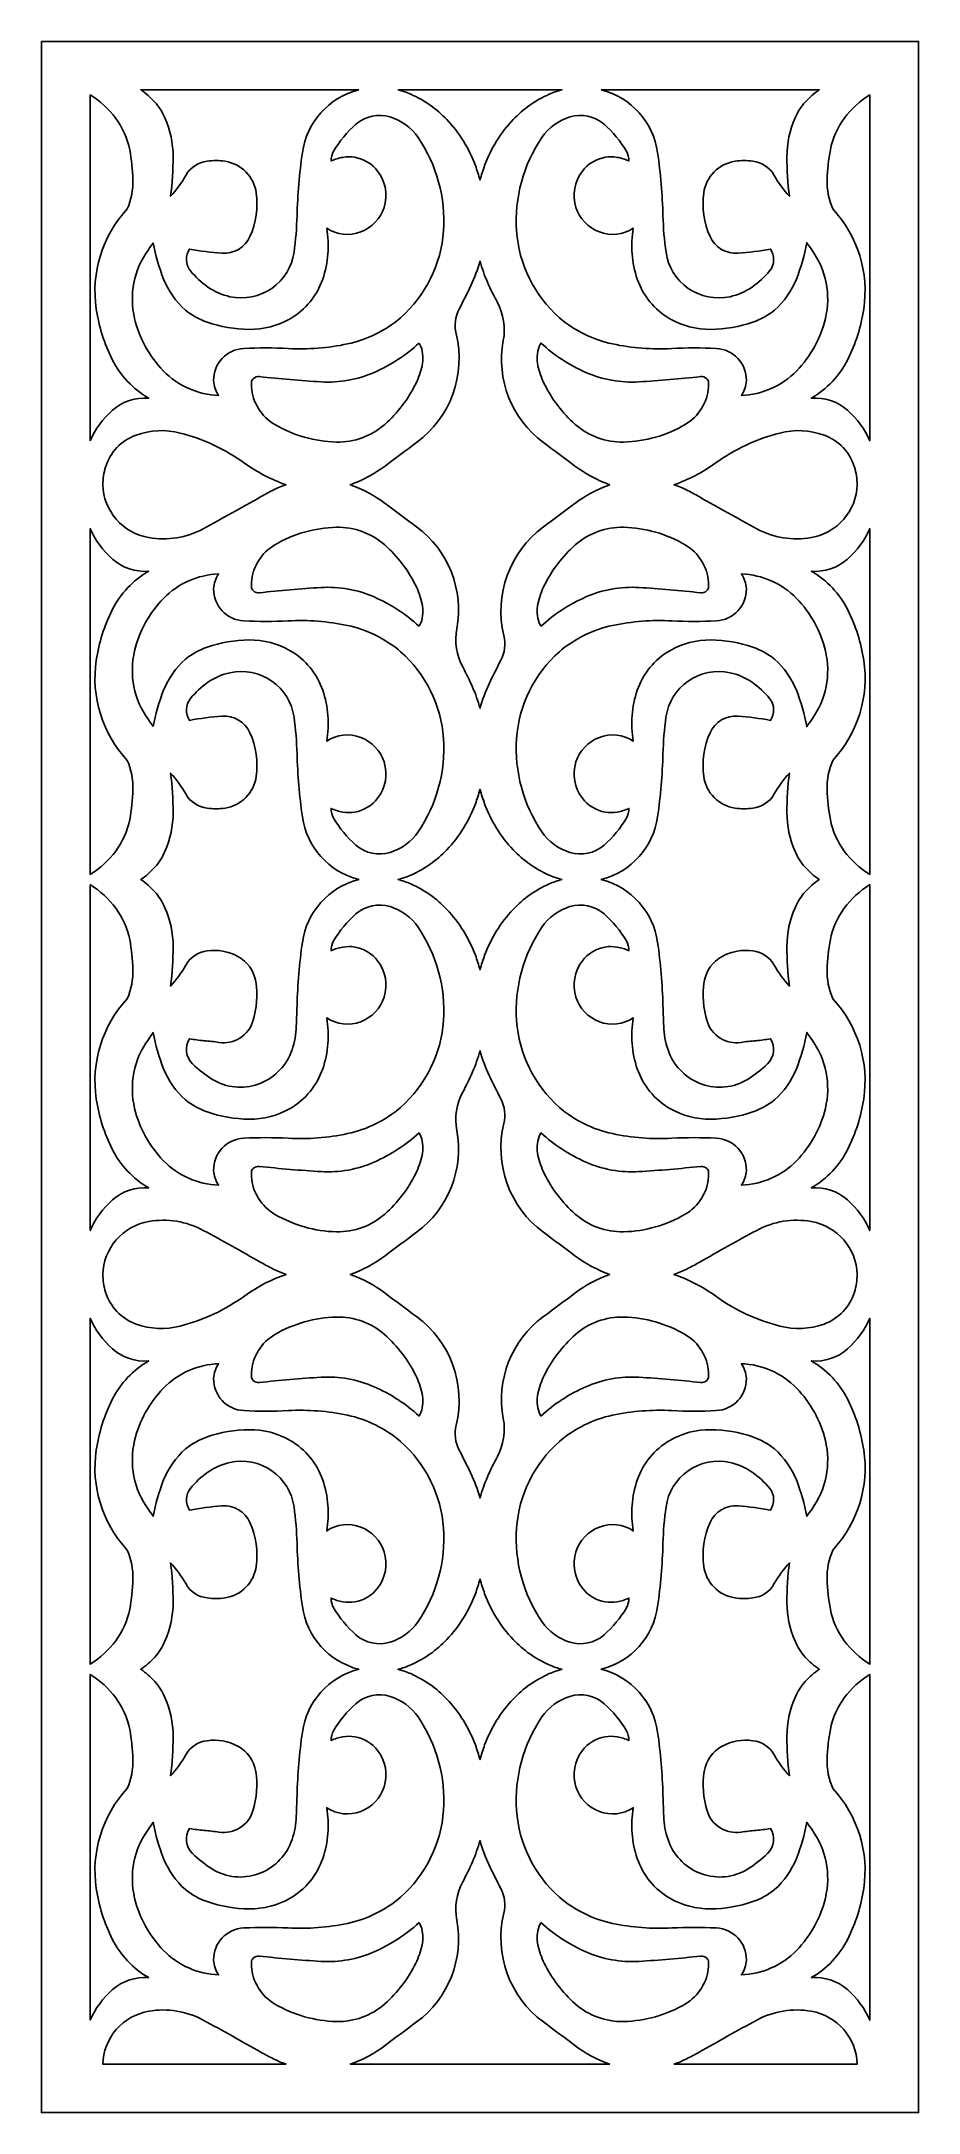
# Model space of a CAD drawing. Header units: centimetres. Extents: x -1.8 to 1.8, y -4.26 to 4.26.
import ezdxf

# ---------------------------------------------------------------- set-up
doc = ezdxf.new("R2010")
doc.units = ezdxf.units.CM
doc.header["$MEASUREMENT"] = 0
doc.layers.add('Layer 1', color=7, linetype='Continuous')

msp = doc.modelspace()

# ---------------------------------------------------------------- linework, layer by layer
at = {"layer": 'Layer 1', "color": 242}
for points, knots in [([(-1.80368, 4.26053), (-1.80368, 4.26053), (1.80367, 4.26053), (1.80367, 4.26053), (1.80367, 4.26053), (1.80367, 4.26053), (1.80367, -4.26053), (1.80367, -4.26053), (1.80367, -4.26053), (1.80367, -4.26053), (-1.80368, -4.26053), (-1.80368, -4.26053), (-1.80368, -4.26053), (-1.80368, -4.26053), (-1.80368, 4.26053), (-1.80368, 4.26053)], [0, 0, 0, 0, 0.2, 0.2, 0.2, 0.2, 0.4, 0.4, 0.4, 0.4, 0.6, 0.6, 0.6, 0.6, 1, 1, 1, 1]), ([(-1.60271, 2.6174), (-1.60271, 2.6174), (-1.60271, 4.04051), (-1.60271, 4.04051), (-1.60271, 4.04051), (-1.56219, 4.01492), (-1.52673, 3.98219), (-1.49808, 3.94397), (-1.49808, 3.94397), (-1.4693, 3.90559), (-1.44971, 3.86118), (-1.44077, 3.81419), (-1.44077, 3.81419), (-1.4331, 3.77388), (-1.42868, 3.73303), (-1.42751, 3.69203), (-1.42751, 3.69203), (-1.42635, 3.65061), (-1.43425, 3.60944), (-1.45065, 3.57133), (-1.45065, 3.57133), (-1.55368, 3.45993), (-1.60054, 3.30856), (-1.57815, 3.15909), (-1.57815, 3.15909), (-1.56736, 3.08694), (-1.54515, 3.01696), (-1.51229, 2.95167), (-1.51229, 2.95167), (-1.47895, 2.88542), (-1.42692, 2.83023), (-1.3625, 2.79277), (-1.3625, 2.79277), (-1.41677, 2.79712), (-1.47047, 2.77939), (-1.51125, 2.74362), (-1.51125, 2.74362), (-1.55089, 2.70884), (-1.58213, 2.66573), (-1.60271, 2.6174)], [0, 0, 0, 0, 0.0909091, 0.0909091, 0.0909091, 0.0909091, 0.1818182, 0.1818182, 0.1818182, 0.1818182, 0.2727273, 0.2727273, 0.2727273, 0.2727273, 0.3636364, 0.3636364, 0.3636364, 0.3636364, 0.4545455, 0.4545455, 0.4545455, 0.4545455, 0.5454545, 0.5454545, 0.5454545, 0.5454545, 0.6363636, 0.6363636, 0.6363636, 0.6363636, 0.7272727, 0.7272727, 0.7272727, 0.7272727, 0.8181818, 0.8181818, 0.8181818, 0.8181818, 1, 1, 1, 1]), ([(-0.49824, 4.06142), (-0.62149, 4.02993), (-0.7133, 3.92793), (-0.73062, 3.80296), (-0.73062, 3.80296), (-0.74256, 3.71702), (-0.74989, 3.63051), (-0.75256, 3.54379), (-0.75256, 3.54379), (-0.75388, 3.49333), (-0.75801, 3.44296), (-0.7649, 3.39294), (-0.7649, 3.39294), (-0.77311, 3.33307), (-0.80617, 3.27933), (-0.8561, 3.24465), (-0.8561, 3.24465), (-0.90601, 3.20996), (-0.96859, 3.19758), (-1.02819, 3.21036), (-1.02819, 3.21036), (-1.06078, 3.21738), (-1.09161, 3.23086), (-1.11882, 3.24999), (-1.11882, 3.24999), (-1.14586, 3.26899), (-1.17022, 3.29152), (-1.19124, 3.31694), (-1.19124, 3.31694), (-1.20155, 3.32941), (-1.20733, 3.34499), (-1.20762, 3.36112), (-1.20762, 3.36112), (-1.2079, 3.37714), (-1.20344, 3.39291), (-1.1948, 3.40644), (-1.1948, 3.40644), (-1.15068, 3.39831), (-1.10618, 3.39249), (-1.06146, 3.38902), (-1.06146, 3.38902), (-1.01221, 3.38522), (-0.96592, 3.41258), (-0.94601, 3.45739), (-0.94601, 3.45739), (-0.92085, 3.51395), (-0.91191, 3.57628), (-0.92019, 3.63754), (-0.92019, 3.63754), (-0.92925, 3.70434), (-0.98151, 3.75723), (-1.04874, 3.76748), (-1.04874, 3.76748), (-1.07298, 3.77118), (-1.09765, 3.77123), (-1.12191, 3.76762), (-1.12191, 3.76762), (-1.15927, 3.76352), (-1.19227, 3.7417), (-1.21037, 3.70904), (-1.21037, 3.70904), (-1.2275, 3.67811), (-1.24837, 3.64939), (-1.27252, 3.62347), (-1.27252, 3.62347), (-1.26545, 3.67743), (-1.26195, 3.73177), (-1.262, 3.78617), (-1.262, 3.78617), (-1.26205, 3.84112), (-1.27375, 3.89544), (-1.29633, 3.94562), (-1.29633, 3.94562), (-1.30573, 3.96969), (-1.3195, 3.9918), (-1.33695, 4.01093), (-1.33695, 4.01093), (-1.35433, 4.02997), (-1.37389, 4.04691), (-1.39525, 4.06142), (-1.39525, 4.06142), (-1.39525, 4.06142), (-0.49825, 4.06142), (-0.49825, 4.06142), (-0.49825, 4.06142), (-0.49825, 4.06142), (-0.49824, 4.06142), (-0.49824, 4.06142)], [0, 0, 0, 0, 0.0434783, 0.0434783, 0.0434783, 0.0434783, 0.0869565, 0.0869565, 0.0869565, 0.0869565, 0.1304348, 0.1304348, 0.1304348, 0.1304348, 0.173913, 0.173913, 0.173913, 0.173913, 0.2173913, 0.2173913, 0.2173913, 0.2173913, 0.2608696, 0.2608696, 0.2608696, 0.2608696, 0.3043478, 0.3043478, 0.3043478, 0.3043478, 0.3478261, 0.3478261, 0.3478261, 0.3478261, 0.3913043, 0.3913043, 0.3913043, 0.3913043, 0.4347826, 0.4347826, 0.4347826, 0.4347826, 0.4782609, 0.4782609, 0.4782609, 0.4782609, 0.5217391, 0.5217391, 0.5217391, 0.5217391, 0.5652174, 0.5652174, 0.5652174, 0.5652174, 0.6086957, 0.6086957, 0.6086957, 0.6086957, 0.6521739, 0.6521739, 0.6521739, 0.6521739, 0.6956522, 0.6956522, 0.6956522, 0.6956522, 0.7391304, 0.7391304, 0.7391304, 0.7391304, 0.7826087, 0.7826087, 0.7826087, 0.7826087, 0.826087, 0.826087, 0.826087, 0.826087, 0.8695652, 0.8695652, 0.8695652, 0.8695652, 0.9130435, 0.9130435, 0.9130435, 0.9130435, 1, 1, 1, 1]), ([(-0.3375, 4.06142), (-0.3375, 4.06142), (0.33755, 4.06142), (0.33755, 4.06142), (0.33755, 4.06142), (0.31951, 4.05678), (0.30188, 4.05078), (0.28477, 4.04349), (0.28477, 4.04349), (0.22882, 4.0185), (0.1783, 3.98296), (0.13602, 3.93887), (0.13602, 3.93887), (0.08503, 3.88414), (0.04536, 3.82009), (0.01917, 3.75026), (0.01917, 3.75026), (0.01179, 3.73054), (0.00541, 3.71047), (0.00003, 3.69012), (0.00003, 3.69012), (-0.00534, 3.71047), (-0.01172, 3.73054), (-0.01912, 3.75026), (-0.01912, 3.75026), (-0.04531, 3.82009), (-0.08498, 3.88414), (-0.13597, 3.93887), (-0.13597, 3.93887), (-0.17825, 3.98296), (-0.22875, 4.0185), (-0.28472, 4.04349), (-0.28472, 4.04349), (-0.30183, 4.05078), (-0.31946, 4.05678), (-0.3375, 4.06142)], [0, 0, 0, 0, 0.1, 0.1, 0.1, 0.1, 0.2, 0.2, 0.2, 0.2, 0.3, 0.3, 0.3, 0.3, 0.4, 0.4, 0.4, 0.4, 0.5, 0.5, 0.5, 0.5, 0.6, 0.6, 0.6, 0.6, 0.7, 0.7, 0.7, 0.7, 0.8, 0.8, 0.8, 0.8, 1, 1, 1, 1]), ([(0.49831, 4.06142), (0.62148, 4.03004), (0.7133, 3.92781), (0.73067, 3.80296), (0.73067, 3.80296), (0.74261, 3.71702), (0.74994, 3.63049), (0.75261, 3.54379), (0.75261, 3.54379), (0.75395, 3.49331), (0.75806, 3.44297), (0.76497, 3.39294), (0.76497, 3.39294), (0.77326, 3.333), (0.80645, 3.27922), (0.8565, 3.24458), (0.8565, 3.24458), (0.90653, 3.20993), (0.96859, 3.19748), (1.02824, 3.21036), (1.02824, 3.21036), (1.06084, 3.21738), (1.09166, 3.23084), (1.11887, 3.24997), (1.11887, 3.24997), (1.14593, 3.26899), (1.17028, 3.2915), (1.19129, 3.31694), (1.19129, 3.31694), (1.20162, 3.32943), (1.2074, 3.34497), (1.20768, 3.36112), (1.20768, 3.36112), (1.20797, 3.37715), (1.20351, 3.39289), (1.19485, 3.40644), (1.19485, 3.40644), (1.15075, 3.39831), (1.10624, 3.39249), (1.06151, 3.38902), (1.06151, 3.38902), (1.01231, 3.38518), (0.96599, 3.41263), (0.94607, 3.45739), (0.94607, 3.45739), (0.9209, 3.51394), (0.91198, 3.5763), (0.92026, 3.63754), (0.92026, 3.63754), (0.92925, 3.70429), (0.98164, 3.75719), (1.04879, 3.76748), (1.04879, 3.76748), (1.07304, 3.77118), (1.09771, 3.77123), (1.12198, 3.76762), (1.12198, 3.76762), (1.15931, 3.76354), (1.19233, 3.74166), (1.21042, 3.70904), (1.21042, 3.70904), (1.22757, 3.67811), (1.24843, 3.64939), (1.27257, 3.62347), (1.27257, 3.62347), (1.26552, 3.67743), (1.262, 3.73177), (1.26207, 3.78617), (1.26207, 3.78617), (1.26212, 3.84111), (1.27382, 3.89546), (1.2964, 3.94562), (1.2964, 3.94562), (1.30578, 3.96967), (1.31956, 3.99182), (1.33702, 4.01093), (1.33702, 4.01093), (1.35438, 4.02997), (1.37395, 4.04691), (1.39532, 4.06142), (1.39532, 4.06142), (1.39532, 4.06142), (0.49832, 4.06142), (0.49832, 4.06142), (0.49832, 4.06142), (0.49832, 4.06142), (0.49831, 4.06142), (0.49831, 4.06142)], [0, 0, 0, 0, 0.0434783, 0.0434783, 0.0434783, 0.0434783, 0.0869565, 0.0869565, 0.0869565, 0.0869565, 0.1304348, 0.1304348, 0.1304348, 0.1304348, 0.173913, 0.173913, 0.173913, 0.173913, 0.2173913, 0.2173913, 0.2173913, 0.2173913, 0.2608696, 0.2608696, 0.2608696, 0.2608696, 0.3043478, 0.3043478, 0.3043478, 0.3043478, 0.3478261, 0.3478261, 0.3478261, 0.3478261, 0.3913043, 0.3913043, 0.3913043, 0.3913043, 0.4347826, 0.4347826, 0.4347826, 0.4347826, 0.4782609, 0.4782609, 0.4782609, 0.4782609, 0.5217391, 0.5217391, 0.5217391, 0.5217391, 0.5652174, 0.5652174, 0.5652174, 0.5652174, 0.6086957, 0.6086957, 0.6086957, 0.6086957, 0.6521739, 0.6521739, 0.6521739, 0.6521739, 0.6956522, 0.6956522, 0.6956522, 0.6956522, 0.7391304, 0.7391304, 0.7391304, 0.7391304, 0.7826087, 0.7826087, 0.7826087, 0.7826087, 0.826087, 0.826087, 0.826087, 0.826087, 0.8695652, 0.8695652, 0.8695652, 0.8695652, 0.9130435, 0.9130435, 0.9130435, 0.9130435, 1, 1, 1, 1]), ([(1.60275, 2.6174), (1.60275, 2.6174), (1.60276, 4.04051), (1.60276, 4.04051), (1.60276, 4.04051), (1.56224, 4.01492), (1.52678, 3.98221), (1.49813, 3.94397), (1.49813, 3.94397), (1.46936, 3.90557), (1.44976, 3.8612), (1.44082, 3.81419), (1.44082, 3.81419), (1.43315, 3.77388), (1.42873, 3.73303), (1.42756, 3.69203), (1.42756, 3.69203), (1.4264, 3.6506), (1.4343, 3.60944), (1.45072, 3.57133), (1.45072, 3.57133), (1.55372, 3.46002), (1.60056, 3.30848), (1.57822, 3.15907), (1.57822, 3.15907), (1.56743, 3.08696), (1.54518, 3.01694), (1.51234, 2.95167), (1.51234, 2.95167), (1.47902, 2.88544), (1.42696, 2.83021), (1.36255, 2.79277), (1.36255, 2.79277), (1.4168, 2.79712), (1.47054, 2.77936), (1.5113, 2.7436), (1.5113, 2.7436), (1.55092, 2.70886), (1.5822, 2.66571), (1.60276, 2.61738), (1.60276, 2.61738), (1.60276, 2.61738), (1.60275, 2.6174), (1.60275, 2.6174)], [0, 0, 0, 0, 0.0833333, 0.0833333, 0.0833333, 0.0833333, 0.1666667, 0.1666667, 0.1666667, 0.1666667, 0.25, 0.25, 0.25, 0.25, 0.3333333, 0.3333333, 0.3333333, 0.3333333, 0.4166667, 0.4166667, 0.4166667, 0.4166667, 0.5, 0.5, 0.5, 0.5, 0.5833333, 0.5833333, 0.5833333, 0.5833333, 0.6666667, 0.6666667, 0.6666667, 0.6666667, 0.75, 0.75, 0.75, 0.75, 0.8333333, 0.8333333, 0.8333333, 0.8333333, 1, 1, 1, 1]), ([(-1.34357, 3.43222), (-1.35034, 3.42261), (-1.35716, 3.41305), (-1.36405, 3.4035), (-1.36405, 3.4035), (-1.42331, 3.32146), (-1.44386, 3.2181), (-1.42038, 3.11995), (-1.42038, 3.11995), (-1.40096, 3.03882), (-1.3599, 2.9644), (-1.30145, 2.90443), (-1.30145, 2.90443), (-1.24185, 2.84334), (-1.1608, 2.80744), (-1.07512, 2.80428), (-1.07512, 2.80428), (-1.08761, 2.82215), (-1.0947, 2.84318), (-1.09553, 2.8649), (-1.09553, 2.8649), (-1.09709, 2.93501), (-1.04201, 2.99364), (-0.97135, 2.9973), (-0.97135, 2.9973), (-0.91059, 3.00041), (-0.84971, 3.00035), (-0.78897, 2.99709), (-0.78897, 2.99709), (-0.70728, 2.99271), (-0.62538, 2.99909), (-0.54537, 3.01606), (-0.54537, 3.01606), (-0.46446, 3.03323), (-0.38925, 3.07033), (-0.32665, 3.12397), (-0.32665, 3.12397), (-0.22292, 3.21564), (-0.15959, 3.34387), (-0.15027, 3.48131), (-0.15027, 3.48131), (-0.14104, 3.61732), (-0.17774, 3.75243), (-0.25468, 3.86543), (-0.25468, 3.86543), (-0.2822, 3.90586), (-0.32286, 3.93572), (-0.36991, 3.95001), (-0.36991, 3.95001), (-0.41877, 3.96484), (-0.47182, 3.95345), (-0.51007, 3.9199), (-0.51007, 3.9199), (-0.54645, 3.88799), (-0.57743, 3.85053), (-0.60186, 3.80893), (-0.60186, 3.80893), (-0.60903, 3.79672), (-0.61259, 3.78279), (-0.61216, 3.76867), (-0.61216, 3.76867), (-0.59699, 3.7757), (-0.58095, 3.78072), (-0.56445, 3.78361), (-0.56445, 3.78361), (-0.54791, 3.7865), (-0.53099, 3.7866), (-0.51443, 3.78389), (-0.51443, 3.78389), (-0.4772, 3.77721), (-0.44383, 3.75697), (-0.42089, 3.72717), (-0.42089, 3.72717), (-0.38812, 3.68458), (-0.37824, 3.62884), (-0.39437, 3.57774), (-0.39437, 3.57774), (-0.40948, 3.53136), (-0.44491, 3.49419), (-0.49076, 3.47656), (-0.49076, 3.47656), (-0.53699, 3.45878), (-0.58913, 3.46454), (-0.63031, 3.49196), (-0.63031, 3.49196), (-0.61826, 3.42196), (-0.62397, 3.35005), (-0.6469, 3.28277), (-0.6469, 3.28277), (-0.67019, 3.21437), (-0.71755, 3.15651), (-0.78027, 3.11979), (-0.78027, 3.11979), (-0.83175, 3.0904), (-0.89024, 3.07514), (-0.94964, 3.07562), (-0.94964, 3.07562), (-1.00841, 3.07609), (-1.0667, 3.08618), (-1.12215, 3.1055), (-1.12215, 3.1055), (-1.15447, 3.11676), (-1.18456, 3.1335), (-1.21111, 3.15493), (-1.21111, 3.15493), (-1.25087, 3.18974), (-1.28173, 3.23346), (-1.30112, 3.28242), (-1.30112, 3.28242), (-1.32026, 3.33082), (-1.33449, 3.38102), (-1.34357, 3.43222)], [0, 0, 0, 0, 0.0344828, 0.0344828, 0.0344828, 0.0344828, 0.0689655, 0.0689655, 0.0689655, 0.0689655, 0.1034483, 0.1034483, 0.1034483, 0.1034483, 0.137931, 0.137931, 0.137931, 0.137931, 0.1724138, 0.1724138, 0.1724138, 0.1724138, 0.2068966, 0.2068966, 0.2068966, 0.2068966, 0.2413793, 0.2413793, 0.2413793, 0.2413793, 0.2758621, 0.2758621, 0.2758621, 0.2758621, 0.3103448, 0.3103448, 0.3103448, 0.3103448, 0.3448276, 0.3448276, 0.3448276, 0.3448276, 0.3793103, 0.3793103, 0.3793103, 0.3793103, 0.4137931, 0.4137931, 0.4137931, 0.4137931, 0.4482759, 0.4482759, 0.4482759, 0.4482759, 0.4827586, 0.4827586, 0.4827586, 0.4827586, 0.5172414, 0.5172414, 0.5172414, 0.5172414, 0.5517241, 0.5517241, 0.5517241, 0.5517241, 0.5862069, 0.5862069, 0.5862069, 0.5862069, 0.6206897, 0.6206897, 0.6206897, 0.6206897, 0.6551724, 0.6551724, 0.6551724, 0.6551724, 0.6896552, 0.6896552, 0.6896552, 0.6896552, 0.7241379, 0.7241379, 0.7241379, 0.7241379, 0.7586207, 0.7586207, 0.7586207, 0.7586207, 0.7931034, 0.7931034, 0.7931034, 0.7931034, 0.8275862, 0.8275862, 0.8275862, 0.8275862, 0.862069, 0.862069, 0.862069, 0.862069, 0.8965517, 0.8965517, 0.8965517, 0.8965517, 0.9310345, 0.9310345, 0.9310345, 0.9310345, 1, 1, 1, 1]), ([(1.34362, 3.43222), (1.35039, 3.42261), (1.35721, 3.41305), (1.3641, 3.40352), (1.3641, 3.40352), (1.42335, 3.32153), (1.44388, 3.21806), (1.42043, 3.11995), (1.42043, 3.11995), (1.40105, 3.03884), (1.35995, 2.96438), (1.3015, 2.90443), (1.3015, 2.90443), (1.24195, 2.84335), (1.16082, 2.80746), (1.07517, 2.80428), (1.07517, 2.80428), (1.08767, 2.82215), (1.09475, 2.84318), (1.09558, 2.8649), (1.09558, 2.8649), (1.09707, 2.93509), (1.04216, 2.99374), (0.97142, 2.99732), (0.97142, 2.99732), (0.91066, 3.00041), (0.84978, 3.00035), (0.78902, 2.99709), (0.78902, 2.99709), (0.70735, 2.99271), (0.62543, 2.99909), (0.54544, 3.01606), (0.54544, 3.01606), (0.46455, 3.03323), (0.3893, 3.07036), (0.32672, 3.12397), (0.32672, 3.12397), (0.223, 3.21557), (0.15967, 3.34394), (0.15032, 3.48131), (0.15032, 3.48131), (0.14109, 3.61727), (0.17785, 3.75246), (0.25473, 3.86543), (0.25473, 3.86543), (0.28224, 3.90586), (0.32295, 3.93572), (0.36998, 3.95001), (0.36998, 3.95001), (0.41879, 3.96484), (0.47191, 3.95342), (0.51014, 3.9199), (0.51014, 3.9199), (0.5465, 3.88799), (0.5775, 3.85053), (0.60192, 3.80893), (0.60192, 3.80893), (0.60908, 3.79673), (0.61266, 3.78279), (0.61222, 3.76867), (0.61222, 3.76867), (0.59704, 3.7757), (0.581, 3.78072), (0.56452, 3.78361), (0.56452, 3.78361), (0.54798, 3.7865), (0.53106, 3.7866), (0.51448, 3.78389), (0.51448, 3.78389), (0.47724, 3.77721), (0.44388, 3.75699), (0.42094, 3.72717), (0.42094, 3.72717), (0.38817, 3.68455), (0.37828, 3.62887), (0.39442, 3.57774), (0.39442, 3.57774), (0.40957, 3.53134), (0.44494, 3.49419), (0.49081, 3.47656), (0.49081, 3.47656), (0.53709, 3.45876), (0.58918, 3.46451), (0.63036, 3.49196), (0.63036, 3.49196), (0.61832, 3.42192), (0.62401, 3.35007), (0.64695, 3.28277), (0.64695, 3.28277), (0.67028, 3.21433), (0.71759, 3.15651), (0.78033, 3.11979), (0.78033, 3.11979), (0.83182, 3.0904), (0.89027, 3.07514), (0.94969, 3.07562), (0.94969, 3.07562), (1.00848, 3.07609), (1.06675, 3.08618), (1.1222, 3.1055), (1.1222, 3.1055), (1.15452, 3.11676), (1.18461, 3.13348), (1.21118, 3.15493), (1.21118, 3.15493), (1.25094, 3.18976), (1.28178, 3.23344), (1.30117, 3.28242), (1.30117, 3.28242), (1.32033, 3.33084), (1.33454, 3.38101), (1.34362, 3.43222), (1.34362, 3.43222), (1.34362, 3.43222), (1.34362, 3.43222), (1.34362, 3.43222)], [0, 0, 0, 0, 0.0333333, 0.0333333, 0.0333333, 0.0333333, 0.0666667, 0.0666667, 0.0666667, 0.0666667, 0.1, 0.1, 0.1, 0.1, 0.1333333, 0.1333333, 0.1333333, 0.1333333, 0.1666667, 0.1666667, 0.1666667, 0.1666667, 0.2, 0.2, 0.2, 0.2, 0.2333333, 0.2333333, 0.2333333, 0.2333333, 0.2666667, 0.2666667, 0.2666667, 0.2666667, 0.3, 0.3, 0.3, 0.3, 0.3333333, 0.3333333, 0.3333333, 0.3333333, 0.3666667, 0.3666667, 0.3666667, 0.3666667, 0.4, 0.4, 0.4, 0.4, 0.4333333, 0.4333333, 0.4333333, 0.4333333, 0.4666667, 0.4666667, 0.4666667, 0.4666667, 0.5, 0.5, 0.5, 0.5, 0.5333333, 0.5333333, 0.5333333, 0.5333333, 0.5666667, 0.5666667, 0.5666667, 0.5666667, 0.6, 0.6, 0.6, 0.6, 0.6333333, 0.6333333, 0.6333333, 0.6333333, 0.6666667, 0.6666667, 0.6666667, 0.6666667, 0.7, 0.7, 0.7, 0.7, 0.7333333, 0.7333333, 0.7333333, 0.7333333, 0.7666667, 0.7666667, 0.7666667, 0.7666667, 0.8, 0.8, 0.8, 0.8, 0.8333333, 0.8333333, 0.8333333, 0.8333333, 0.8666667, 0.8666667, 0.8666667, 0.8666667, 0.9, 0.9, 0.9, 0.9, 0.9333333, 0.9333333, 0.9333333, 0.9333333, 1, 1, 1, 1]), ([(0.53336, 2.43688), (0.48211, 2.45514), (0.43397, 2.48105), (0.3906, 2.51369), (0.3906, 2.51369), (0.34747, 2.54614), (0.30422, 2.57842), (0.26084, 2.61052), (0.26084, 2.61052), (0.12972, 2.70745), (0.06575, 2.87008), (0.09583, 3.02941), (0.09583, 3.02941), (0.10598, 3.08307), (0.09732, 3.13852), (0.07129, 3.18663), (0.07129, 3.18663), (0.05659, 3.21375), (0.04307, 3.24147), (0.03073, 3.26975), (0.03073, 3.26975), (0.0184, 3.29802), (0.00813, 3.32716), (0.00003, 3.35691), (0.00003, 3.35691), (-0.00943, 3.32222), (-0.022, 3.28842), (-0.03753, 3.25595), (-0.03753, 3.25595), (-0.05305, 3.22353), (-0.06906, 3.19137), (-0.0856, 3.15947), (-0.0856, 3.15947), (-0.10187, 3.1281), (-0.10622, 3.092), (-0.09787, 3.0577), (-0.09787, 3.0577), (-0.05697, 2.88986), (-0.12116, 2.71385), (-0.26077, 2.61052), (-0.26077, 2.61052), (-0.30417, 2.57842), (-0.34742, 2.54614), (-0.39055, 2.51369), (-0.39055, 2.51369), (-0.4339, 2.48105), (-0.48206, 2.45514), (-0.53331, 2.43688), (-0.53331, 2.43688), (-0.48206, 2.41861), (-0.43392, 2.39271), (-0.39055, 2.36007), (-0.39055, 2.36007), (-0.34742, 2.32761), (-0.30417, 2.29533), (-0.26079, 2.26324), (-0.26079, 2.26324), (-0.12963, 2.16627), (-0.06563, 2.00359), (-0.09576, 1.84419), (-0.09576, 1.84419), (-0.10591, 1.79058), (-0.09725, 1.73519), (-0.07122, 1.68712), (-0.07122, 1.68712), (-0.05653, 1.65999), (-0.043, 1.63225), (-0.03068, 1.60399), (-0.03068, 1.60399), (-0.01834, 1.5757), (-0.00808, 1.54657), (0.00003, 1.51683), (0.00003, 1.51683), (0.00948, 1.55152), (0.02205, 1.58532), (0.0376, 1.61779), (0.0376, 1.61779), (0.05311, 1.65019), (0.06913, 1.68237), (0.08567, 1.71427), (0.08567, 1.71427), (0.10193, 1.74568), (0.10629, 1.78178), (0.09793, 1.81609), (0.09793, 1.81609), (0.05704, 1.98393), (0.12123, 2.15993), (0.26084, 2.26324), (0.26084, 2.26324), (0.30422, 2.29533), (0.34749, 2.32761), (0.3906, 2.36007), (0.3906, 2.36007), (0.43397, 2.39271), (0.48211, 2.41861), (0.53336, 2.43688)], [0, 0, 0, 0, 0.04, 0.04, 0.04, 0.04, 0.08, 0.08, 0.08, 0.08, 0.12, 0.12, 0.12, 0.12, 0.16, 0.16, 0.16, 0.16, 0.2, 0.2, 0.2, 0.2, 0.24, 0.24, 0.24, 0.24, 0.28, 0.28, 0.28, 0.28, 0.32, 0.32, 0.32, 0.32, 0.36, 0.36, 0.36, 0.36, 0.4, 0.4, 0.4, 0.4, 0.44, 0.44, 0.44, 0.44, 0.48, 0.48, 0.48, 0.48, 0.52, 0.52, 0.52, 0.52, 0.56, 0.56, 0.56, 0.56, 0.6, 0.6, 0.6, 0.6, 0.64, 0.64, 0.64, 0.64, 0.68, 0.68, 0.68, 0.68, 0.72, 0.72, 0.72, 0.72, 0.76, 0.76, 0.76, 0.76, 0.8, 0.8, 0.8, 0.8, 0.84, 0.84, 0.84, 0.84, 0.88, 0.88, 0.88, 0.88, 0.92, 0.92, 0.92, 0.92, 1, 1, 1, 1]), ([(-0.25065, 3.01952), (-0.30508, 2.96944), (-0.36755, 2.92866), (-0.43546, 2.89886), (-0.43546, 2.89886), (-0.50388, 2.86883), (-0.57859, 2.85546), (-0.65327, 2.85988), (-0.65327, 2.85988), (-0.73815, 2.86489), (-0.8229, 2.87211), (-0.9074, 2.8815), (-0.9074, 2.8815), (-0.91679, 2.88255), (-0.92614, 2.87937), (-0.93289, 2.87282), (-0.93289, 2.87282), (-0.9373, 2.86855), (-0.93991, 2.86277), (-0.94018, 2.85667), (-0.94018, 2.85667), (-0.94044, 2.85077), (-0.94039, 2.84485), (-0.94001, 2.83897), (-0.94001, 2.83897), (-0.9355, 2.7747), (-0.89942, 2.71677), (-0.84343, 2.68403), (-0.84343, 2.68403), (-0.76669, 2.63912), (-0.67967, 2.61442), (-0.59057, 2.61227), (-0.59057, 2.61227), (-0.51741, 2.61052), (-0.44636, 2.63644), (-0.39185, 2.6848), (-0.39185, 2.6848), (-0.33874, 2.73189), (-0.29537, 2.78871), (-0.26412, 2.85218), (-0.26412, 2.85218), (-0.25249, 2.87577), (-0.24386, 2.90071), (-0.23847, 2.92644), (-0.23847, 2.92644), (-0.23298, 2.95248), (-0.23444, 2.97948), (-0.24268, 3.00482), (-0.24268, 3.00482), (-0.24268, 3.00482), (-0.25065, 3.01952), (-0.25065, 3.01952)], [0, 0, 0, 0, 0.0714286, 0.0714286, 0.0714286, 0.0714286, 0.1428571, 0.1428571, 0.1428571, 0.1428571, 0.2142857, 0.2142857, 0.2142857, 0.2142857, 0.2857143, 0.2857143, 0.2857143, 0.2857143, 0.3571429, 0.3571429, 0.3571429, 0.3571429, 0.4285714, 0.4285714, 0.4285714, 0.4285714, 0.5, 0.5, 0.5, 0.5, 0.5714286, 0.5714286, 0.5714286, 0.5714286, 0.6428571, 0.6428571, 0.6428571, 0.6428571, 0.7142857, 0.7142857, 0.7142857, 0.7142857, 0.7857143, 0.7857143, 0.7857143, 0.7857143, 0.8571429, 0.8571429, 0.8571429, 0.8571429, 1, 1, 1, 1]), ([(0.2507, 3.01952), (0.30514, 2.96944), (0.36759, 2.92866), (0.43552, 2.89886), (0.43552, 2.89886), (0.50396, 2.86883), (0.57863, 2.85546), (0.65332, 2.85988), (0.65332, 2.85988), (0.73822, 2.86489), (0.82297, 2.87211), (0.90747, 2.8815), (0.90747, 2.8815), (0.91684, 2.88255), (0.92619, 2.87935), (0.93295, 2.87282), (0.93295, 2.87282), (0.93735, 2.86855), (0.93996, 2.86277), (0.94024, 2.85667), (0.94024, 2.85667), (0.94051, 2.85077), (0.94044, 2.84485), (0.94006, 2.83897), (0.94006, 2.83897), (0.93562, 2.77485), (0.89957, 2.71698), (0.84378, 2.68425), (0.84378, 2.68425), (0.767, 2.63922), (0.67981, 2.61444), (0.59062, 2.61227), (0.59062, 2.61227), (0.5175, 2.6105), (0.44641, 2.63647), (0.3919, 2.6848), (0.3919, 2.6848), (0.33881, 2.73189), (0.29544, 2.78873), (0.26419, 2.85218), (0.26419, 2.85218), (0.25256, 2.87577), (0.24393, 2.90073), (0.23852, 2.92644), (0.23852, 2.92644), (0.23303, 2.95248), (0.23449, 2.9795), (0.24275, 3.00482), (0.24275, 3.00482), (0.24275, 3.00482), (0.2507, 3.01952), (0.2507, 3.01952), (0.2507, 3.01952), (0.2507, 3.01952), (0.2507, 3.01952), (0.2507, 3.01952)], [0, 0, 0, 0, 0.0666667, 0.0666667, 0.0666667, 0.0666667, 0.1333333, 0.1333333, 0.1333333, 0.1333333, 0.2, 0.2, 0.2, 0.2, 0.2666667, 0.2666667, 0.2666667, 0.2666667, 0.3333333, 0.3333333, 0.3333333, 0.3333333, 0.4, 0.4, 0.4, 0.4, 0.4666667, 0.4666667, 0.4666667, 0.4666667, 0.5333333, 0.5333333, 0.5333333, 0.5333333, 0.6, 0.6, 0.6, 0.6, 0.6666667, 0.6666667, 0.6666667, 0.6666667, 0.7333333, 0.7333333, 0.7333333, 0.7333333, 0.8, 0.8, 0.8, 0.8, 0.8666667, 0.8666667, 0.8666667, 0.8666667, 1, 1, 1, 1]), ([(-0.79746, 2.43688), (-0.85856, 2.45788), (-0.91618, 2.48775), (-0.96842, 2.52552), (-0.96842, 2.52552), (-1.04782, 2.58291), (-1.13737, 2.62496), (-1.23248, 2.64949), (-1.23248, 2.64949), (-1.2927, 2.66502), (-1.35625, 2.66203), (-1.41472, 2.64087), (-1.41472, 2.64087), (-1.47508, 2.61905), (-1.52146, 2.57027), (-1.53978, 2.50923), (-1.53978, 2.50923), (-1.54686, 2.48572), (-1.55077, 2.4614), (-1.55143, 2.43688), (-1.55143, 2.43688), (-1.55002, 2.38454), (-1.53043, 2.33432), (-1.49593, 2.29466), (-1.49593, 2.29466), (-1.46142, 2.25502), (-1.41422, 2.22838), (-1.36221, 2.21921), (-1.36221, 2.21921), (-1.28564, 2.20573), (-1.20674, 2.21852), (-1.1385, 2.25552), (-1.1385, 2.25552), (-1.05881, 2.29872), (-0.97956, 2.34278), (-0.9008, 2.38769), (-0.9008, 2.38769), (-0.88423, 2.39713), (-0.86738, 2.40614), (-0.8503, 2.41469), (-0.8503, 2.41469), (-0.83321, 2.42324), (-0.81554, 2.43065), (-0.79744, 2.43688), (-0.79744, 2.43688), (-0.79744, 2.43688), (-0.79746, 2.43688), (-0.79746, 2.43688)], [0, 0, 0, 0, 0.0769231, 0.0769231, 0.0769231, 0.0769231, 0.1538462, 0.1538462, 0.1538462, 0.1538462, 0.2307692, 0.2307692, 0.2307692, 0.2307692, 0.3076923, 0.3076923, 0.3076923, 0.3076923, 0.3846154, 0.3846154, 0.3846154, 0.3846154, 0.4615385, 0.4615385, 0.4615385, 0.4615385, 0.5384615, 0.5384615, 0.5384615, 0.5384615, 0.6153846, 0.6153846, 0.6153846, 0.6153846, 0.6923077, 0.6923077, 0.6923077, 0.6923077, 0.7692308, 0.7692308, 0.7692308, 0.7692308, 0.8461538, 0.8461538, 0.8461538, 0.8461538, 1, 1, 1, 1]), ([(1.5515, 2.43688), (1.54858, 2.32908), (1.46941, 2.23811), (1.36226, 2.21921), (1.36226, 2.21921), (1.28572, 2.20573), (1.20677, 2.21854), (1.13857, 2.25552), (1.13857, 2.25552), (1.05886, 2.29872), (0.97961, 2.34278), (0.90087, 2.38769), (0.90087, 2.38769), (0.88428, 2.39713), (0.86745, 2.40614), (0.85035, 2.41469), (0.85035, 2.41469), (0.83326, 2.42324), (0.81561, 2.43065), (0.79751, 2.43688), (0.79751, 2.43688), (0.85822, 2.45772), (0.91543, 2.48739), (0.96731, 2.52494), (0.96731, 2.52494), (1.04702, 2.58259), (1.13702, 2.62484), (1.23253, 2.64949), (1.23253, 2.64949), (1.29273, 2.66502), (1.35632, 2.66201), (1.41477, 2.64087), (1.41477, 2.64087), (1.47512, 2.61908), (1.52151, 2.57022), (1.53985, 2.50922), (1.53985, 2.50922), (1.54692, 2.48572), (1.55084, 2.46139), (1.5515, 2.43688), (1.5515, 2.43688), (1.5515, 2.43688), (1.5515, 2.43688), (1.5515, 2.43688)], [0, 0, 0, 0, 0.0833333, 0.0833333, 0.0833333, 0.0833333, 0.1666667, 0.1666667, 0.1666667, 0.1666667, 0.25, 0.25, 0.25, 0.25, 0.3333333, 0.3333333, 0.3333333, 0.3333333, 0.4166667, 0.4166667, 0.4166667, 0.4166667, 0.5, 0.5, 0.5, 0.5, 0.5833333, 0.5833333, 0.5833333, 0.5833333, 0.6666667, 0.6666667, 0.6666667, 0.6666667, 0.75, 0.75, 0.75, 0.75, 0.8333333, 0.8333333, 0.8333333, 0.8333333, 1, 1, 1, 1]), ([(-1.60271, 2.25636), (-1.60271, 2.25636), (-1.60271, 0.83323), (-1.60271, 0.83323), (-1.60271, 0.83323), (-1.56219, 0.85882), (-1.52673, 0.89153), (-1.49808, 0.92977), (-1.49808, 0.92977), (-1.4693, 0.96817), (-1.44971, 1.01253), (-1.44077, 1.05955), (-1.44077, 1.05955), (-1.4331, 1.09986), (-1.42868, 1.14069), (-1.42751, 1.18171), (-1.42751, 1.18171), (-1.42635, 1.22313), (-1.43423, 1.2643), (-1.45065, 1.30241), (-1.45065, 1.30241), (-1.55367, 1.41371), (-1.60049, 1.56526), (-1.57815, 1.71465), (-1.57815, 1.71465), (-1.56736, 1.7868), (-1.54513, 1.85682), (-1.51229, 1.92208), (-1.51229, 1.92208), (-1.47897, 1.98832), (-1.42691, 2.04354), (-1.3625, 2.08098), (-1.3625, 2.08098), (-1.41675, 2.07662), (-1.47048, 2.09438), (-1.51125, 2.13014), (-1.51125, 2.13014), (-1.55087, 2.1649), (-1.58213, 2.20805), (-1.60271, 2.25636), (-1.60271, 2.25636), (-1.60271, 2.25636), (-1.60271, 2.25636), (-1.60271, 2.25636)], [0, 0, 0, 0, 0.0833333, 0.0833333, 0.0833333, 0.0833333, 0.1666667, 0.1666667, 0.1666667, 0.1666667, 0.25, 0.25, 0.25, 0.25, 0.3333333, 0.3333333, 0.3333333, 0.3333333, 0.4166667, 0.4166667, 0.4166667, 0.4166667, 0.5, 0.5, 0.5, 0.5, 0.5833333, 0.5833333, 0.5833333, 0.5833333, 0.6666667, 0.6666667, 0.6666667, 0.6666667, 0.75, 0.75, 0.75, 0.75, 0.8333333, 0.8333333, 0.8333333, 0.8333333, 1, 1, 1, 1]), ([(-0.25065, 1.85422), (-0.30509, 1.90432), (-0.36754, 1.9451), (-0.43546, 1.9749), (-0.43546, 1.9749), (-0.5039, 2.00493), (-0.57856, 2.01829), (-0.65327, 2.01387), (-0.65327, 2.01387), (-0.73815, 2.00887), (-0.82288, 2.00165), (-0.90738, 1.99224), (-0.90738, 1.99224), (-0.91677, 1.99119), (-0.92614, 1.99439), (-0.93289, 2.00092), (-0.93289, 2.00092), (-0.9373, 2.00521), (-0.93991, 2.01099), (-0.94018, 2.01709), (-0.94018, 2.01709), (-0.94044, 2.02299), (-0.94039, 2.02889), (-0.94001, 2.03479), (-0.94001, 2.03479), (-0.93553, 2.09896), (-0.89943, 2.15685), (-0.84359, 2.18959), (-0.84359, 2.18959), (-0.76684, 2.23459), (-0.6797, 2.25932), (-0.59057, 2.26147), (-0.59057, 2.26147), (-0.51745, 2.26324), (-0.44636, 2.23729), (-0.39185, 2.18896), (-0.39185, 2.18896), (-0.33876, 2.14187), (-0.29537, 2.08503), (-0.26412, 2.02158), (-0.26412, 2.02158), (-0.25249, 1.99798), (-0.24386, 1.97303), (-0.23847, 1.94733), (-0.23847, 1.94733), (-0.23298, 1.92128), (-0.23444, 1.89426), (-0.24268, 1.86896), (-0.24268, 1.86896), (-0.24268, 1.86896), (-0.25065, 1.85422), (-0.25065, 1.85422), (-0.25065, 1.85422), (-0.25065, 1.85422), (-0.25065, 1.85422), (-0.25065, 1.85422)], [0, 0, 0, 0, 0.0666667, 0.0666667, 0.0666667, 0.0666667, 0.1333333, 0.1333333, 0.1333333, 0.1333333, 0.2, 0.2, 0.2, 0.2, 0.2666667, 0.2666667, 0.2666667, 0.2666667, 0.3333333, 0.3333333, 0.3333333, 0.3333333, 0.4, 0.4, 0.4, 0.4, 0.4666667, 0.4666667, 0.4666667, 0.4666667, 0.5333333, 0.5333333, 0.5333333, 0.5333333, 0.6, 0.6, 0.6, 0.6, 0.6666667, 0.6666667, 0.6666667, 0.6666667, 0.7333333, 0.7333333, 0.7333333, 0.7333333, 0.8, 0.8, 0.8, 0.8, 0.8666667, 0.8666667, 0.8666667, 0.8666667, 1, 1, 1, 1]), ([(0.2507, 1.85422), (0.30513, 1.9043), (0.36761, 1.9451), (0.43552, 1.9749), (0.43552, 1.9749), (0.50393, 2.00493), (0.57864, 2.01829), (0.65332, 2.01387), (0.65332, 2.01387), (0.73821, 2.00887), (0.82295, 2.00165), (0.90745, 1.99224), (0.90745, 1.99224), (0.91684, 1.99119), (0.92619, 1.99439), (0.93295, 2.00092), (0.93295, 2.00092), (0.93735, 2.00521), (0.93996, 2.01099), (0.94024, 2.01709), (0.94024, 2.01709), (0.94051, 2.02299), (0.94044, 2.02889), (0.94006, 2.03479), (0.94006, 2.03479), (0.93558, 2.09894), (0.89962, 2.15676), (0.84378, 2.18951), (0.84378, 2.18951), (0.76698, 2.23455), (0.67984, 2.25934), (0.59062, 2.26147), (0.59062, 2.26147), (0.51747, 2.26322), (0.44643, 2.23732), (0.3919, 2.18896), (0.3919, 2.18896), (0.33881, 2.14185), (0.29544, 2.08503), (0.26419, 2.02158), (0.26419, 2.02158), (0.25256, 1.99798), (0.24393, 1.97304), (0.23852, 1.94733), (0.23852, 1.94733), (0.23303, 1.92128), (0.23449, 1.89427), (0.24275, 1.86896), (0.24275, 1.86896), (0.24275, 1.86896), (0.2507, 1.85422), (0.2507, 1.85422)], [0, 0, 0, 0, 0.0714286, 0.0714286, 0.0714286, 0.0714286, 0.1428571, 0.1428571, 0.1428571, 0.1428571, 0.2142857, 0.2142857, 0.2142857, 0.2142857, 0.2857143, 0.2857143, 0.2857143, 0.2857143, 0.3571429, 0.3571429, 0.3571429, 0.3571429, 0.4285714, 0.4285714, 0.4285714, 0.4285714, 0.5, 0.5, 0.5, 0.5, 0.5714286, 0.5714286, 0.5714286, 0.5714286, 0.6428571, 0.6428571, 0.6428571, 0.6428571, 0.7142857, 0.7142857, 0.7142857, 0.7142857, 0.7857143, 0.7857143, 0.7857143, 0.7857143, 0.8571429, 0.8571429, 0.8571429, 0.8571429, 1, 1, 1, 1]), ([(1.60275, 2.25634), (1.60275, 2.25634), (1.60276, 0.83323), (1.60276, 0.83323), (1.60276, 0.83323), (1.56226, 0.85882), (1.52678, 0.89155), (1.49815, 0.92977), (1.49815, 0.92977), (1.46937, 0.96815), (1.44976, 1.01254), (1.44082, 1.05955), (1.44082, 1.05955), (1.43315, 1.09985), (1.42873, 1.14071), (1.42756, 1.18171), (1.42756, 1.18171), (1.4264, 1.22313), (1.4343, 1.26432), (1.45072, 1.30241), (1.45072, 1.30241), (1.55375, 1.41381), (1.60061, 1.56518), (1.57822, 1.71465), (1.57822, 1.71465), (1.56741, 1.78682), (1.5452, 1.8568), (1.51234, 1.92208), (1.51234, 1.92208), (1.479, 1.98833), (1.42699, 2.04353), (1.36255, 2.08098), (1.36255, 2.08098), (1.41684, 2.07663), (1.47054, 2.09436), (1.5113, 2.13014), (1.5113, 2.13014), (1.55094, 2.16491), (1.5822, 2.20803), (1.60276, 2.25636), (1.60276, 2.25636), (1.60276, 2.25636), (1.60275, 2.25634), (1.60275, 2.25634)], [0, 0, 0, 0, 0.0833333, 0.0833333, 0.0833333, 0.0833333, 0.1666667, 0.1666667, 0.1666667, 0.1666667, 0.25, 0.25, 0.25, 0.25, 0.3333333, 0.3333333, 0.3333333, 0.3333333, 0.4166667, 0.4166667, 0.4166667, 0.4166667, 0.5, 0.5, 0.5, 0.5, 0.5833333, 0.5833333, 0.5833333, 0.5833333, 0.6666667, 0.6666667, 0.6666667, 0.6666667, 0.75, 0.75, 0.75, 0.75, 0.8333333, 0.8333333, 0.8333333, 0.8333333, 1, 1, 1, 1]), ([(-1.34357, 1.4415), (-1.35032, 1.45111), (-1.35716, 1.46069), (-1.36403, 1.4702), (-1.36403, 1.4702), (-1.4233, 1.55219), (-1.44383, 1.65568), (-1.42038, 1.75381), (-1.42038, 1.75381), (-1.40098, 1.8349), (-1.35988, 1.90937), (-1.30143, 1.96931), (-1.30143, 1.96931), (-1.2419, 2.03039), (-1.16075, 2.06628), (-1.07512, 2.06948), (-1.07512, 2.06948), (-1.08761, 2.05161), (-1.0947, 2.03057), (-1.09553, 2.00885), (-1.09553, 2.00885), (-1.097, 1.93866), (-1.04211, 1.88002), (-0.97135, 1.87644), (-0.97135, 1.87644), (-0.91059, 1.87333), (-0.84971, 1.87341), (-0.78897, 1.87666), (-0.78897, 1.87666), (-0.7073, 1.88105), (-0.62536, 1.87465), (-0.54539, 1.85769), (-0.54539, 1.85769), (-0.46448, 1.84053), (-0.38923, 1.8034), (-0.32665, 1.74979), (-0.32665, 1.74979), (-0.22295, 1.65817), (-0.15962, 1.5298), (-0.15027, 1.39243), (-0.15027, 1.39243), (-0.14104, 1.25647), (-0.17779, 1.12128), (-0.25468, 1.00831), (-0.25468, 1.00831), (-0.28218, 0.96788), (-0.32288, 0.93802), (-0.36991, 0.92373), (-0.36991, 0.92373), (-0.41872, 0.90889), (-0.47184, 0.92032), (-0.51007, 0.95385), (-0.51007, 0.95385), (-0.54645, 0.98575), (-0.57743, 1.02321), (-0.60186, 1.06481), (-0.60186, 1.06481), (-0.60903, 1.07701), (-0.61259, 1.09095), (-0.61216, 1.10506), (-0.61216, 1.10506), (-0.59699, 1.09802), (-0.58095, 1.093), (-0.56445, 1.09013), (-0.56445, 1.09013), (-0.54791, 1.08722), (-0.531, 1.08714), (-0.51443, 1.08985), (-0.51443, 1.08985), (-0.47719, 1.09653), (-0.44383, 1.11675), (-0.42089, 1.14657), (-0.42089, 1.14657), (-0.38812, 1.18919), (-0.37821, 1.24487), (-0.39437, 1.296), (-0.39437, 1.296), (-0.4095, 1.34238), (-0.44487, 1.37955), (-0.49076, 1.39718), (-0.49076, 1.39718), (-0.53703, 1.41496), (-0.58911, 1.40923), (-0.63031, 1.38179), (-0.63031, 1.38179), (-0.61826, 1.45182), (-0.62396, 1.52368), (-0.6469, 1.59097), (-0.6469, 1.59097), (-0.67023, 1.65941), (-0.71752, 1.71723), (-0.78027, 1.75397), (-0.78027, 1.75397), (-0.83177, 1.78336), (-0.89022, 1.79861), (-0.94964, 1.79813), (-0.94964, 1.79813), (-1.00842, 1.79767), (-1.0667, 1.78757), (-1.12215, 1.76824), (-1.12215, 1.76824), (-1.15447, 1.75699), (-1.18456, 1.74028), (-1.21111, 1.71883), (-1.21111, 1.71883), (-1.25089, 1.68398), (-1.28173, 1.6403), (-1.30112, 1.59132), (-1.30112, 1.59132), (-1.32028, 1.5429), (-1.33449, 1.49273), (-1.34357, 1.4415), (-1.34357, 1.4415), (-1.34357, 1.4415), (-1.34357, 1.4415), (-1.34357, 1.4415)], [0, 0, 0, 0, 0.0333333, 0.0333333, 0.0333333, 0.0333333, 0.0666667, 0.0666667, 0.0666667, 0.0666667, 0.1, 0.1, 0.1, 0.1, 0.1333333, 0.1333333, 0.1333333, 0.1333333, 0.1666667, 0.1666667, 0.1666667, 0.1666667, 0.2, 0.2, 0.2, 0.2, 0.2333333, 0.2333333, 0.2333333, 0.2333333, 0.2666667, 0.2666667, 0.2666667, 0.2666667, 0.3, 0.3, 0.3, 0.3, 0.3333333, 0.3333333, 0.3333333, 0.3333333, 0.3666667, 0.3666667, 0.3666667, 0.3666667, 0.4, 0.4, 0.4, 0.4, 0.4333333, 0.4333333, 0.4333333, 0.4333333, 0.4666667, 0.4666667, 0.4666667, 0.4666667, 0.5, 0.5, 0.5, 0.5, 0.5333333, 0.5333333, 0.5333333, 0.5333333, 0.5666667, 0.5666667, 0.5666667, 0.5666667, 0.6, 0.6, 0.6, 0.6, 0.6333333, 0.6333333, 0.6333333, 0.6333333, 0.6666667, 0.6666667, 0.6666667, 0.6666667, 0.7, 0.7, 0.7, 0.7, 0.7333333, 0.7333333, 0.7333333, 0.7333333, 0.7666667, 0.7666667, 0.7666667, 0.7666667, 0.8, 0.8, 0.8, 0.8, 0.8333333, 0.8333333, 0.8333333, 0.8333333, 0.8666667, 0.8666667, 0.8666667, 0.8666667, 0.9, 0.9, 0.9, 0.9, 0.9333333, 0.9333333, 0.9333333, 0.9333333, 1, 1, 1, 1]), ([(1.34362, 1.44152), (1.35039, 1.45111), (1.35721, 1.46068), (1.36408, 1.4702), (1.36408, 1.4702), (1.42336, 1.55226), (1.44393, 1.65562), (1.42043, 1.75381), (1.42043, 1.75381), (1.40103, 1.83494), (1.35997, 1.90936), (1.3015, 1.96931), (1.3015, 1.96931), (1.2419, 2.0304), (1.16085, 2.0663), (1.07517, 2.06948), (1.07517, 2.06948), (1.08767, 2.05161), (1.09475, 2.03057), (1.09558, 2.00885), (1.09558, 2.00885), (1.09716, 1.93875), (1.04207, 1.88009), (0.97142, 1.87644), (0.97142, 1.87644), (0.91066, 1.87333), (0.84978, 1.87341), (0.78902, 1.87666), (0.78902, 1.87666), (0.70733, 1.88105), (0.62545, 1.87467), (0.54544, 1.85769), (0.54544, 1.85769), (0.46453, 1.84053), (0.38932, 1.80343), (0.32672, 1.74979), (0.32672, 1.74979), (0.22297, 1.6581), (0.15966, 1.52987), (0.15034, 1.39243), (0.15034, 1.39243), (0.1411, 1.25642), (0.17781, 1.12131), (0.25473, 1.00831), (0.25473, 1.00831), (0.28225, 0.96786), (0.32292, 0.93802), (0.36998, 0.92373), (0.36998, 0.92373), (0.41882, 0.9089), (0.47189, 0.92029), (0.51014, 0.95385), (0.51014, 0.95385), (0.5465, 0.98575), (0.5775, 1.02319), (0.60192, 1.06479), (0.60192, 1.06479), (0.60908, 1.07701), (0.61266, 1.09095), (0.61222, 1.10506), (0.61222, 1.10506), (0.59704, 1.09802), (0.581, 1.093), (0.56452, 1.09013), (0.56452, 1.09013), (0.54798, 1.08722), (0.53106, 1.08714), (0.51448, 1.08985), (0.51448, 1.08985), (0.47725, 1.09651), (0.44388, 1.11677), (0.42094, 1.14657), (0.42094, 1.14657), (0.38819, 1.18916), (0.3783, 1.24488), (0.39442, 1.296), (0.39442, 1.296), (0.40954, 1.34237), (0.44497, 1.37955), (0.49081, 1.39718), (0.49081, 1.39718), (0.53704, 1.41498), (0.58919, 1.4092), (0.63036, 1.38179), (0.63036, 1.38179), (0.61832, 1.45178), (0.62403, 1.52369), (0.64695, 1.59097), (0.64695, 1.59097), (0.67026, 1.65937), (0.71762, 1.71723), (0.78033, 1.75397), (0.78033, 1.75397), (0.8318, 1.78336), (0.89029, 1.79861), (0.94969, 1.79813), (0.94969, 1.79813), (1.00846, 1.79767), (1.06677, 1.78756), (1.1222, 1.76824), (1.1222, 1.76824), (1.15452, 1.75699), (1.18463, 1.74026), (1.21118, 1.71883), (1.21118, 1.71883), (1.25094, 1.684), (1.28178, 1.64028), (1.30117, 1.59132), (1.30117, 1.59132), (1.32033, 1.54292), (1.33454, 1.49272), (1.34362, 1.4415), (1.34362, 1.4415), (1.34362, 1.4415), (1.34362, 1.44152), (1.34362, 1.44152)], [0, 0, 0, 0, 0.0333333, 0.0333333, 0.0333333, 0.0333333, 0.0666667, 0.0666667, 0.0666667, 0.0666667, 0.1, 0.1, 0.1, 0.1, 0.1333333, 0.1333333, 0.1333333, 0.1333333, 0.1666667, 0.1666667, 0.1666667, 0.1666667, 0.2, 0.2, 0.2, 0.2, 0.2333333, 0.2333333, 0.2333333, 0.2333333, 0.2666667, 0.2666667, 0.2666667, 0.2666667, 0.3, 0.3, 0.3, 0.3, 0.3333333, 0.3333333, 0.3333333, 0.3333333, 0.3666667, 0.3666667, 0.3666667, 0.3666667, 0.4, 0.4, 0.4, 0.4, 0.4333333, 0.4333333, 0.4333333, 0.4333333, 0.4666667, 0.4666667, 0.4666667, 0.4666667, 0.5, 0.5, 0.5, 0.5, 0.5333333, 0.5333333, 0.5333333, 0.5333333, 0.5666667, 0.5666667, 0.5666667, 0.5666667, 0.6, 0.6, 0.6, 0.6, 0.6333333, 0.6333333, 0.6333333, 0.6333333, 0.6666667, 0.6666667, 0.6666667, 0.6666667, 0.7, 0.7, 0.7, 0.7, 0.7333333, 0.7333333, 0.7333333, 0.7333333, 0.7666667, 0.7666667, 0.7666667, 0.7666667, 0.8, 0.8, 0.8, 0.8, 0.8333333, 0.8333333, 0.8333333, 0.8333333, 0.8666667, 0.8666667, 0.8666667, 0.8666667, 0.9, 0.9, 0.9, 0.9, 0.9333333, 0.9333333, 0.9333333, 0.9333333, 1, 1, 1, 1]), ([(-0.49824, 0.81232), (-0.62141, 0.8437), (-0.71325, 0.94593), (-0.73062, 1.07078), (-0.73062, 1.07078), (-0.74256, 1.15672), (-0.74989, 1.24323), (-0.75256, 1.32995), (-0.75256, 1.32995), (-0.75388, 1.38043), (-0.75801, 1.43078), (-0.7649, 1.4808), (-0.7649, 1.4808), (-0.77321, 1.54074), (-0.80639, 1.59452), (-0.85643, 1.62917), (-0.85643, 1.62917), (-0.90648, 1.66381), (-0.96854, 1.67626), (-1.02819, 1.66336), (-1.02819, 1.66336), (-1.06078, 1.65636), (-1.09161, 1.64288), (-1.11882, 1.62375), (-1.11882, 1.62375), (-1.14586, 1.60473), (-1.17022, 1.58222), (-1.19124, 1.5568), (-1.19124, 1.5568), (-1.20157, 1.54431), (-1.20733, 1.52877), (-1.20762, 1.51262), (-1.20762, 1.51262), (-1.20792, 1.4966), (-1.20346, 1.48085), (-1.1948, 1.4673), (-1.1948, 1.4673), (-1.1507, 1.4754), (-1.10618, 1.48121), (-1.06146, 1.4847), (-1.06146, 1.4847), (-1.01226, 1.48854), (-0.96594, 1.46109), (-0.94601, 1.41635), (-0.94601, 1.41635), (-0.92085, 1.35981), (-0.91191, 1.29744), (-0.92019, 1.23618), (-0.92019, 1.23618), (-0.92918, 1.16945), (-0.98158, 1.11653), (-1.04874, 1.10626), (-1.04874, 1.10626), (-1.07298, 1.10256), (-1.09766, 1.10251), (-1.12191, 1.10612), (-1.12191, 1.10612), (-1.15926, 1.1102), (-1.19227, 1.13208), (-1.21037, 1.1647), (-1.21037, 1.1647), (-1.2275, 1.19563), (-1.24837, 1.22435), (-1.27252, 1.25027), (-1.27252, 1.25027), (-1.26545, 1.19631), (-1.26195, 1.14197), (-1.262, 1.08755), (-1.262, 1.08755), (-1.26205, 1.03262), (-1.27376, 0.97828), (-1.29633, 0.9281), (-1.29633, 0.9281), (-1.30573, 0.90405), (-1.31951, 0.88192), (-1.33695, 0.86279), (-1.33695, 0.86279), (-1.35433, 0.84377), (-1.3739, 0.82683), (-1.39525, 0.81232), (-1.39525, 0.81232), (-1.3739, 0.79782), (-1.35433, 0.78086), (-1.33695, 0.76184), (-1.33695, 0.76184), (-1.31951, 0.74271), (-1.30573, 0.72058), (-1.29633, 0.69653), (-1.29633, 0.69653), (-1.27375, 0.64637), (-1.26205, 0.59202), (-1.262, 0.53708), (-1.262, 0.53708), (-1.26195, 0.48268), (-1.26545, 0.42832), (-1.27252, 0.37437), (-1.27252, 0.37437), (-1.24837, 0.40029), (-1.2275, 0.42902), (-1.21037, 0.45993), (-1.21037, 0.45993), (-1.19228, 0.49257), (-1.15926, 0.51443), (-1.12191, 0.51851), (-1.12191, 0.51851), (-1.07859, 0.52498), (-1.0343, 0.51715), (-0.99588, 0.49627), (-0.99588, 0.49627), (-0.95645, 0.47486), (-0.92928, 0.43647), (-0.92234, 0.39244), (-0.92234, 0.39244), (-0.91375, 0.33794), (-0.91774, 0.2822), (-0.93401, 0.22943), (-0.93401, 0.22943), (-0.95225, 0.17015), (-1.01172, 0.1331), (-1.07356, 0.14239), (-1.07356, 0.14239), (-1.09371, 0.14543), (-1.11394, 0.14776), (-1.13425, 0.14937), (-1.13425, 0.14937), (-1.15455, 0.15101), (-1.17477, 0.15365), (-1.1948, 0.15734), (-1.1948, 0.15734), (-1.2159, 0.1243), (-1.21077, 0.08116), (-1.18241, 0.05397), (-1.18241, 0.05397), (-1.15719, 0.02975), (-1.12942, 0.00829), (-1.09959, -0.01008), (-1.09959, -0.01008), (-1.04355, -0.04456), (-0.97474, -0.05182), (-0.91262, -0.02975), (-0.91262, -0.02975), (-0.85087, -0.00781), (-0.80166, 0.03939), (-0.77755, 0.09986), (-0.77755, 0.09986), (-0.76528, 0.13063), (-0.75813, 0.16315), (-0.75641, 0.19619), (-0.75641, 0.19619), (-0.75471, 0.229), (-0.75343, 0.26184), (-0.75256, 0.29468), (-0.75256, 0.29468), (-0.74989, 0.3814), (-0.74256, 0.46791), (-0.73062, 0.55385), (-0.73062, 0.55385), (-0.71332, 0.67872), (-0.62139, 0.78088), (-0.49824, 0.81232), (-0.49824, 0.81232), (-0.49824, 0.81232), (-0.49824, 0.81232), (-0.49824, 0.81232)], [0, 0, 0, 0, 0.0238095, 0.0238095, 0.0238095, 0.0238095, 0.047619, 0.047619, 0.047619, 0.047619, 0.0714286, 0.0714286, 0.0714286, 0.0714286, 0.0952381, 0.0952381, 0.0952381, 0.0952381, 0.1190476, 0.1190476, 0.1190476, 0.1190476, 0.1428571, 0.1428571, 0.1428571, 0.1428571, 0.1666667, 0.1666667, 0.1666667, 0.1666667, 0.1904762, 0.1904762, 0.1904762, 0.1904762, 0.2142857, 0.2142857, 0.2142857, 0.2142857, 0.2380952, 0.2380952, 0.2380952, 0.2380952, 0.2619048, 0.2619048, 0.2619048, 0.2619048, 0.2857143, 0.2857143, 0.2857143, 0.2857143, 0.3095238, 0.3095238, 0.3095238, 0.3095238, 0.3333333, 0.3333333, 0.3333333, 0.3333333, 0.3571429, 0.3571429, 0.3571429, 0.3571429, 0.3809524, 0.3809524, 0.3809524, 0.3809524, 0.4047619, 0.4047619, 0.4047619, 0.4047619, 0.4285714, 0.4285714, 0.4285714, 0.4285714, 0.452381, 0.452381, 0.452381, 0.452381, 0.4761905, 0.4761905, 0.4761905, 0.4761905, 0.5, 0.5, 0.5, 0.5, 0.5238095, 0.5238095, 0.5238095, 0.5238095, 0.547619, 0.547619, 0.547619, 0.547619, 0.5714286, 0.5714286, 0.5714286, 0.5714286, 0.5952381, 0.5952381, 0.5952381, 0.5952381, 0.6190476, 0.6190476, 0.6190476, 0.6190476, 0.6428571, 0.6428571, 0.6428571, 0.6428571, 0.6666667, 0.6666667, 0.6666667, 0.6666667, 0.6904762, 0.6904762, 0.6904762, 0.6904762, 0.7142857, 0.7142857, 0.7142857, 0.7142857, 0.7380952, 0.7380952, 0.7380952, 0.7380952, 0.7619048, 0.7619048, 0.7619048, 0.7619048, 0.7857143, 0.7857143, 0.7857143, 0.7857143, 0.8095238, 0.8095238, 0.8095238, 0.8095238, 0.8333333, 0.8333333, 0.8333333, 0.8333333, 0.8571429, 0.8571429, 0.8571429, 0.8571429, 0.8809524, 0.8809524, 0.8809524, 0.8809524, 0.9047619, 0.9047619, 0.9047619, 0.9047619, 0.9285714, 0.9285714, 0.9285714, 0.9285714, 0.952381, 0.952381, 0.952381, 0.952381, 1, 1, 1, 1]), ([(0.49831, 0.81232), (0.62156, 0.84381), (0.71337, 0.94581), (0.73067, 1.07078), (0.73067, 1.07078), (0.74261, 1.15674), (0.74994, 1.24323), (0.75261, 1.32995), (0.75261, 1.32995), (0.75395, 1.38043), (0.75806, 1.43078), (0.76495, 1.4808), (0.76495, 1.4808), (0.77316, 1.54067), (0.80622, 1.59443), (0.85615, 1.6291), (0.85615, 1.6291), (0.90608, 1.66378), (0.96866, 1.67616), (1.02824, 1.66336), (1.02824, 1.66336), (1.06084, 1.65636), (1.09168, 1.64288), (1.11887, 1.62375), (1.11887, 1.62375), (1.14593, 1.60475), (1.17028, 1.58222), (1.19129, 1.5568), (1.19129, 1.5568), (1.20162, 1.54433), (1.2074, 1.52875), (1.20768, 1.51262), (1.20768, 1.51262), (1.20797, 1.4966), (1.20351, 1.48083), (1.19485, 1.4673), (1.19485, 1.4673), (1.15075, 1.4754), (1.10624, 1.48121), (1.06151, 1.4847), (1.06151, 1.4847), (1.01228, 1.48852), (0.96599, 1.46116), (0.94607, 1.41634), (0.94607, 1.41634), (0.9209, 1.35977), (0.91196, 1.29746), (0.92024, 1.23618), (0.92024, 1.23618), (0.92928, 1.16938), (0.98157, 1.11649), (1.04879, 1.10626), (1.04879, 1.10626), (1.07304, 1.10256), (1.09771, 1.10251), (1.12198, 1.10612), (1.12198, 1.10612), (1.15934, 1.11022), (1.19233, 1.13204), (1.21042, 1.1647), (1.21042, 1.1647), (1.22755, 1.19561), (1.24843, 1.22435), (1.27257, 1.25027), (1.27257, 1.25027), (1.26552, 1.19631), (1.262, 1.14197), (1.26207, 1.08755), (1.26207, 1.08755), (1.26212, 1.0326), (1.2738, 0.9783), (1.2964, 0.9281), (1.2964, 0.9281), (1.30578, 0.90405), (1.31956, 0.88192), (1.33702, 0.86279), (1.33702, 0.86279), (1.3544, 0.84377), (1.37395, 0.82683), (1.39532, 0.81232), (1.39532, 0.81232), (1.37395, 0.7978), (1.3544, 0.78086), (1.33702, 0.76184), (1.33702, 0.76184), (1.31956, 0.74271), (1.30578, 0.72058), (1.2964, 0.69653), (1.2964, 0.69653), (1.27382, 0.64635), (1.26212, 0.59203), (1.26207, 0.53708), (1.26207, 0.53708), (1.262, 0.48267), (1.26552, 0.42834), (1.27257, 0.37437), (1.27257, 0.37437), (1.24843, 0.40029), (1.22755, 0.42902), (1.21042, 0.45995), (1.21042, 0.45995), (1.19232, 0.49259), (1.15934, 0.51443), (1.12198, 0.51851), (1.12198, 0.51851), (1.07862, 0.52498), (1.03437, 0.51717), (0.99594, 0.49627), (0.99594, 0.49627), (0.9565, 0.47482), (0.92934, 0.43649), (0.92239, 0.39244), (0.92239, 0.39244), (0.91382, 0.33792), (0.9178, 0.2822), (0.93406, 0.22943), (0.93406, 0.22943), (0.95238, 0.1701), (1.01172, 0.13303), (1.07363, 0.14239), (1.07363, 0.14239), (1.09376, 0.14543), (1.11399, 0.14776), (1.1343, 0.14939), (1.1343, 0.14939), (1.1546, 0.15101), (1.17482, 0.15365), (1.19485, 0.15734), (1.19485, 0.15734), (1.21597, 0.12435), (1.21077, 0.08116), (1.18246, 0.05397), (1.18246, 0.05397), (1.15724, 0.02975), (1.12947, 0.00827), (1.09966, -0.01008), (1.09966, -0.01008), (1.04365, -0.04456), (0.97475, -0.05178), (0.91269, -0.02974), (0.91269, -0.02974), (0.85096, -0.00782), (0.80172, 0.03944), (0.7776, 0.09986), (0.7776, 0.09986), (0.76533, 0.13061), (0.7582, 0.16315), (0.75648, 0.19619), (0.75648, 0.19619), (0.75476, 0.229), (0.75348, 0.26184), (0.75261, 0.29468), (0.75261, 0.29468), (0.74994, 0.3814), (0.74261, 0.46791), (0.73067, 0.55385), (0.73067, 0.55385), (0.71328, 0.67882), (0.62158, 0.78091), (0.49831, 0.81232), (0.49831, 0.81232), (0.49831, 0.81232), (0.49831, 0.81232), (0.49831, 0.81232)], [0, 0, 0, 0, 0.0238095, 0.0238095, 0.0238095, 0.0238095, 0.047619, 0.047619, 0.047619, 0.047619, 0.0714286, 0.0714286, 0.0714286, 0.0714286, 0.0952381, 0.0952381, 0.0952381, 0.0952381, 0.1190476, 0.1190476, 0.1190476, 0.1190476, 0.1428571, 0.1428571, 0.1428571, 0.1428571, 0.1666667, 0.1666667, 0.1666667, 0.1666667, 0.1904762, 0.1904762, 0.1904762, 0.1904762, 0.2142857, 0.2142857, 0.2142857, 0.2142857, 0.2380952, 0.2380952, 0.2380952, 0.2380952, 0.2619048, 0.2619048, 0.2619048, 0.2619048, 0.2857143, 0.2857143, 0.2857143, 0.2857143, 0.3095238, 0.3095238, 0.3095238, 0.3095238, 0.3333333, 0.3333333, 0.3333333, 0.3333333, 0.3571429, 0.3571429, 0.3571429, 0.3571429, 0.3809524, 0.3809524, 0.3809524, 0.3809524, 0.4047619, 0.4047619, 0.4047619, 0.4047619, 0.4285714, 0.4285714, 0.4285714, 0.4285714, 0.452381, 0.452381, 0.452381, 0.452381, 0.4761905, 0.4761905, 0.4761905, 0.4761905, 0.5, 0.5, 0.5, 0.5, 0.5238095, 0.5238095, 0.5238095, 0.5238095, 0.547619, 0.547619, 0.547619, 0.547619, 0.5714286, 0.5714286, 0.5714286, 0.5714286, 0.5952381, 0.5952381, 0.5952381, 0.5952381, 0.6190476, 0.6190476, 0.6190476, 0.6190476, 0.6428571, 0.6428571, 0.6428571, 0.6428571, 0.6666667, 0.6666667, 0.6666667, 0.6666667, 0.6904762, 0.6904762, 0.6904762, 0.6904762, 0.7142857, 0.7142857, 0.7142857, 0.7142857, 0.7380952, 0.7380952, 0.7380952, 0.7380952, 0.7619048, 0.7619048, 0.7619048, 0.7619048, 0.7857143, 0.7857143, 0.7857143, 0.7857143, 0.8095238, 0.8095238, 0.8095238, 0.8095238, 0.8333333, 0.8333333, 0.8333333, 0.8333333, 0.8571429, 0.8571429, 0.8571429, 0.8571429, 0.8809524, 0.8809524, 0.8809524, 0.8809524, 0.9047619, 0.9047619, 0.9047619, 0.9047619, 0.9285714, 0.9285714, 0.9285714, 0.9285714, 0.952381, 0.952381, 0.952381, 0.952381, 1, 1, 1, 1]), ([(0.33755, 0.81232), (0.31953, 0.81696), (0.30188, 0.82296), (0.28477, 0.83025), (0.28477, 0.83025), (0.22883, 0.85524), (0.1783, 0.89078), (0.13602, 0.93487), (0.13602, 0.93487), (0.08505, 0.98958), (0.04534, 1.05367), (0.01917, 1.12348), (0.01917, 1.12348), (0.01179, 1.14319), (0.00541, 1.16327), (0.00003, 1.18362), (0.00003, 1.18362), (-0.00534, 1.16327), (-0.01172, 1.14319), (-0.01912, 1.12348), (-0.01912, 1.12348), (-0.04529, 1.05367), (-0.085, 0.98958), (-0.13597, 0.93487), (-0.13597, 0.93487), (-0.17823, 0.89078), (-0.22877, 0.85524), (-0.28472, 0.83025), (-0.28472, 0.83025), (-0.30181, 0.82296), (-0.31946, 0.81696), (-0.3375, 0.81232), (-0.3375, 0.81232), (-0.31946, 0.80767), (-0.30181, 0.80169), (-0.28472, 0.79438), (-0.28472, 0.79438), (-0.22877, 0.76941), (-0.17823, 0.73386), (-0.13597, 0.68978), (-0.13597, 0.68978), (-0.085, 0.63505), (-0.04529, 0.57097), (-0.01912, 0.50117), (-0.01912, 0.50117), (-0.01172, 0.48145), (-0.00534, 0.46138), (0.00003, 0.44101), (0.00003, 0.44101), (0.00541, 0.46138), (0.01179, 0.48145), (0.01917, 0.50117), (0.01917, 0.50117), (0.04534, 0.57097), (0.08505, 0.63505), (0.13602, 0.68978), (0.13602, 0.68978), (0.1783, 0.73386), (0.22883, 0.76939), (0.28477, 0.79438), (0.28477, 0.79438), (0.30188, 0.80169), (0.31953, 0.80767), (0.33755, 0.81232)], [0, 0, 0, 0, 0.0588235, 0.0588235, 0.0588235, 0.0588235, 0.1176471, 0.1176471, 0.1176471, 0.1176471, 0.1764706, 0.1764706, 0.1764706, 0.1764706, 0.2352941, 0.2352941, 0.2352941, 0.2352941, 0.2941176, 0.2941176, 0.2941176, 0.2941176, 0.3529412, 0.3529412, 0.3529412, 0.3529412, 0.4117647, 0.4117647, 0.4117647, 0.4117647, 0.4705882, 0.4705882, 0.4705882, 0.4705882, 0.5294118, 0.5294118, 0.5294118, 0.5294118, 0.5882353, 0.5882353, 0.5882353, 0.5882353, 0.6470588, 0.6470588, 0.6470588, 0.6470588, 0.7058824, 0.7058824, 0.7058824, 0.7058824, 0.7647059, 0.7647059, 0.7647059, 0.7647059, 0.8235294, 0.8235294, 0.8235294, 0.8235294, 0.8823529, 0.8823529, 0.8823529, 0.8823529, 1, 1, 1, 1]), ([(-1.60271, 0.7914), (-1.56219, 0.76581), (-1.52673, 0.7331), (-1.49808, 0.69487), (-1.49808, 0.69487), (-1.4693, 0.65648), (-1.44971, 0.61209), (-1.44077, 0.56508), (-1.44077, 0.56508), (-1.4331, 0.52479), (-1.42868, 0.48394), (-1.42751, 0.44294), (-1.42751, 0.44294), (-1.42635, 0.40152), (-1.43425, 0.36033), (-1.45065, 0.32222), (-1.45065, 0.32222), (-1.55368, 0.21082), (-1.60056, 0.05946), (-1.57815, -0.09002), (-1.57815, -0.09002), (-1.56736, -0.16217), (-1.54513, -0.23217), (-1.51229, -0.29745), (-1.51229, -0.29745), (-1.47895, -0.3637), (-1.42692, -0.41889), (-1.3625, -0.45635), (-1.3625, -0.45635), (-1.41677, -0.452), (-1.47047, -0.46973), (-1.51125, -0.50551), (-1.51125, -0.50551), (-1.55089, -0.54026), (-1.58213, -0.5834), (-1.60271, -0.63173), (-1.60271, -0.63173), (-1.60271, -0.63173), (-1.60271, 0.7914), (-1.60271, 0.7914)], [0, 0, 0, 0, 0.0909091, 0.0909091, 0.0909091, 0.0909091, 0.1818182, 0.1818182, 0.1818182, 0.1818182, 0.2727273, 0.2727273, 0.2727273, 0.2727273, 0.3636364, 0.3636364, 0.3636364, 0.3636364, 0.4545455, 0.4545455, 0.4545455, 0.4545455, 0.5454545, 0.5454545, 0.5454545, 0.5454545, 0.6363636, 0.6363636, 0.6363636, 0.6363636, 0.7272727, 0.7272727, 0.7272727, 0.7272727, 0.8181818, 0.8181818, 0.8181818, 0.8181818, 1, 1, 1, 1]), ([(1.60275, -0.63171), (1.60275, -0.63171), (1.60276, 0.7914), (1.60276, 0.7914), (1.60276, 0.7914), (1.56224, 0.76581), (1.5268, 0.7331), (1.49815, 0.69487), (1.49815, 0.69487), (1.46936, 0.65646), (1.44976, 0.61211), (1.44082, 0.56508), (1.44082, 0.56508), (1.43315, 0.52479), (1.42873, 0.48394), (1.42756, 0.44294), (1.42756, 0.44294), (1.4264, 0.40151), (1.4343, 0.36033), (1.45072, 0.32222), (1.45072, 0.32222), (1.55372, 0.21093), (1.60056, 0.05937), (1.57822, -0.09002), (1.57822, -0.09002), (1.56743, -0.16217), (1.54518, -0.23218), (1.51234, -0.29745), (1.51234, -0.29745), (1.47902, -0.36367), (1.42696, -0.41889), (1.36255, -0.45635), (1.36255, -0.45635), (1.4168, -0.45198), (1.47054, -0.46975), (1.5113, -0.50551), (1.5113, -0.50551), (1.55092, -0.54026), (1.5822, -0.5834), (1.60276, -0.63173), (1.60276, -0.63173), (1.60276, -0.63173), (1.60275, -0.63171), (1.60275, -0.63171)], [0, 0, 0, 0, 0.0833333, 0.0833333, 0.0833333, 0.0833333, 0.1666667, 0.1666667, 0.1666667, 0.1666667, 0.25, 0.25, 0.25, 0.25, 0.3333333, 0.3333333, 0.3333333, 0.3333333, 0.4166667, 0.4166667, 0.4166667, 0.4166667, 0.5, 0.5, 0.5, 0.5, 0.5833333, 0.5833333, 0.5833333, 0.5833333, 0.6666667, 0.6666667, 0.6666667, 0.6666667, 0.75, 0.75, 0.75, 0.75, 0.8333333, 0.8333333, 0.8333333, 0.8333333, 1, 1, 1, 1]), ([(-1.34355, 0.18312), (-1.35034, 0.1735), (-1.35716, 0.16394), (-1.36405, 0.15441), (-1.36405, 0.15441), (-1.42331, 0.07236), (-1.44386, -0.03099), (-1.42038, -0.12918), (-1.42038, -0.12918), (-1.40096, -0.21031), (-1.3599, -0.28472), (-1.30143, -0.34468), (-1.30143, -0.34468), (-1.24185, -0.40577), (-1.1608, -0.44166), (-1.07512, -0.44485), (-1.07512, -0.44485), (-1.08761, -0.42698), (-1.0947, -0.40592), (-1.09553, -0.3842), (-1.09553, -0.3842), (-1.09709, -0.31412), (-1.04201, -0.25547), (-0.97135, -0.25181), (-0.97135, -0.25181), (-0.91059, -0.24869), (-0.84971, -0.24876), (-0.78897, -0.25203), (-0.78897, -0.25203), (-0.70728, -0.2564), (-0.62538, -0.25002), (-0.54539, -0.23306), (-0.54539, -0.23306), (-0.46446, -0.21588), (-0.38925, -0.17878), (-0.32665, -0.12514), (-0.32665, -0.12514), (-0.22292, -0.03345), (-0.15961, 0.09477), (-0.15027, 0.2322), (-0.15027, 0.2322), (-0.14105, 0.36821), (-0.17774, 0.50332), (-0.25468, 0.61634), (-0.25468, 0.61634), (-0.2822, 0.65677), (-0.32286, 0.68661), (-0.36991, 0.7009), (-0.36991, 0.7009), (-0.41877, 0.71573), (-0.47182, 0.70434), (-0.51007, 0.67079), (-0.51007, 0.67079), (-0.54645, 0.63888), (-0.57743, 0.60142), (-0.60186, 0.55982), (-0.60186, 0.55982), (-0.60903, 0.54763), (-0.61259, 0.53368), (-0.61216, 0.51958), (-0.61216, 0.51958), (-0.59699, 0.52661), (-0.58095, 0.53163), (-0.56445, 0.53452), (-0.56445, 0.53452), (-0.54791, 0.53741), (-0.53099, 0.5375), (-0.51443, 0.53478), (-0.51443, 0.53478), (-0.4772, 0.52812), (-0.44383, 0.50786), (-0.42089, 0.47806), (-0.42089, 0.47806), (-0.38812, 0.43547), (-0.37824, 0.37975), (-0.39437, 0.32864), (-0.39437, 0.32864), (-0.40948, 0.28227), (-0.44491, 0.24508), (-0.49076, 0.22745), (-0.49076, 0.22745), (-0.53699, 0.20967), (-0.58913, 0.21545), (-0.63031, 0.24286), (-0.63031, 0.24286), (-0.61826, 0.17285), (-0.62397, 0.10094), (-0.6469, 0.03366), (-0.6469, 0.03366), (-0.67019, -0.03474), (-0.71755, -0.0926), (-0.78027, -0.12932), (-0.78027, -0.12932), (-0.83175, -0.15873), (-0.89024, -0.17396), (-0.94964, -0.1735), (-0.94964, -0.1735), (-1.00841, -0.17302), (-1.0667, -0.16292), (-1.12215, -0.14361), (-1.12215, -0.14361), (-1.15447, -0.13234), (-1.18456, -0.11563), (-1.21111, -0.0942), (-1.21111, -0.0942), (-1.25087, -0.05935), (-1.28173, -0.01563), (-1.3011, 0.03331), (-1.3011, 0.03331), (-1.32026, 0.08171), (-1.33449, 0.13192), (-1.34357, 0.18312), (-1.34357, 0.18312), (-1.34357, 0.18312), (-1.34355, 0.18312), (-1.34355, 0.18312)], [0, 0, 0, 0, 0.0333333, 0.0333333, 0.0333333, 0.0333333, 0.0666667, 0.0666667, 0.0666667, 0.0666667, 0.1, 0.1, 0.1, 0.1, 0.1333333, 0.1333333, 0.1333333, 0.1333333, 0.1666667, 0.1666667, 0.1666667, 0.1666667, 0.2, 0.2, 0.2, 0.2, 0.2333333, 0.2333333, 0.2333333, 0.2333333, 0.2666667, 0.2666667, 0.2666667, 0.2666667, 0.3, 0.3, 0.3, 0.3, 0.3333333, 0.3333333, 0.3333333, 0.3333333, 0.3666667, 0.3666667, 0.3666667, 0.3666667, 0.4, 0.4, 0.4, 0.4, 0.4333333, 0.4333333, 0.4333333, 0.4333333, 0.4666667, 0.4666667, 0.4666667, 0.4666667, 0.5, 0.5, 0.5, 0.5, 0.5333333, 0.5333333, 0.5333333, 0.5333333, 0.5666667, 0.5666667, 0.5666667, 0.5666667, 0.6, 0.6, 0.6, 0.6, 0.6333333, 0.6333333, 0.6333333, 0.6333333, 0.6666667, 0.6666667, 0.6666667, 0.6666667, 0.7, 0.7, 0.7, 0.7, 0.7333333, 0.7333333, 0.7333333, 0.7333333, 0.7666667, 0.7666667, 0.7666667, 0.7666667, 0.8, 0.8, 0.8, 0.8, 0.8333333, 0.8333333, 0.8333333, 0.8333333, 0.8666667, 0.8666667, 0.8666667, 0.8666667, 0.9, 0.9, 0.9, 0.9, 0.9333333, 0.9333333, 0.9333333, 0.9333333, 1, 1, 1, 1]), ([(1.34362, 0.18312), (1.35039, 0.17352), (1.35721, 0.16394), (1.3641, 0.15441), (1.3641, 0.15441), (1.42335, 0.07242), (1.44388, -0.03104), (1.42043, -0.12918), (1.42043, -0.12918), (1.40105, -0.21027), (1.35993, -0.28474), (1.3015, -0.34468), (1.3015, -0.34468), (1.24195, -0.40575), (1.16082, -0.44165), (1.07517, -0.44485), (1.07517, -0.44485), (1.08767, -0.42696), (1.09475, -0.40594), (1.09558, -0.3842), (1.09558, -0.3842), (1.09707, -0.31403), (1.04216, -0.25538), (0.97142, -0.25181), (0.97142, -0.25181), (0.91066, -0.24869), (0.84978, -0.24876), (0.78902, -0.25203), (0.78902, -0.25203), (0.70735, -0.2564), (0.62543, -0.25002), (0.54544, -0.23306), (0.54544, -0.23306), (0.46455, -0.2159), (0.3893, -0.17876), (0.32672, -0.12514), (0.32672, -0.12514), (0.223, -0.03354), (0.15967, 0.09483), (0.15034, 0.2322), (0.15034, 0.2322), (0.14109, 0.36816), (0.17785, 0.50336), (0.25473, 0.61634), (0.25473, 0.61634), (0.28224, 0.65675), (0.32295, 0.68661), (0.36998, 0.7009), (0.36998, 0.7009), (0.41879, 0.71575), (0.47191, 0.70431), (0.51014, 0.67079), (0.51014, 0.67079), (0.5465, 0.6389), (0.5775, 0.60142), (0.60192, 0.55984), (0.60192, 0.55984), (0.60908, 0.54763), (0.61266, 0.53368), (0.61222, 0.51958), (0.61222, 0.51958), (0.59704, 0.52661), (0.581, 0.53163), (0.56452, 0.53452), (0.56452, 0.53452), (0.54798, 0.53741), (0.53106, 0.5375), (0.51448, 0.53478), (0.51448, 0.53478), (0.47724, 0.52811), (0.44388, 0.5079), (0.42094, 0.47806), (0.42094, 0.47806), (0.38817, 0.43544), (0.37828, 0.37977), (0.39442, 0.32864), (0.39442, 0.32864), (0.40957, 0.28223), (0.44494, 0.24508), (0.49081, 0.22745), (0.49081, 0.22745), (0.53709, 0.20967), (0.58918, 0.2154), (0.63036, 0.24286), (0.63036, 0.24286), (0.61832, 0.17283), (0.62401, 0.10096), (0.64695, 0.03366), (0.64695, 0.03366), (0.67028, -0.03478), (0.71759, -0.0926), (0.78033, -0.12932), (0.78033, -0.12932), (0.83182, -0.15873), (0.89027, -0.17396), (0.94969, -0.1735), (0.94969, -0.1735), (1.00848, -0.17302), (1.06675, -0.16292), (1.1222, -0.14361), (1.1222, -0.14361), (1.15452, -0.13234), (1.18461, -0.11563), (1.21118, -0.0942), (1.21118, -0.0942), (1.25094, -0.05935), (1.28178, -0.01565), (1.30117, 0.03331), (1.30117, 0.03331), (1.32033, 0.08173), (1.33454, 0.1319), (1.34362, 0.18312), (1.34362, 0.18312), (1.34362, 0.18312), (1.34362, 0.18312), (1.34362, 0.18312)], [0, 0, 0, 0, 0.0333333, 0.0333333, 0.0333333, 0.0333333, 0.0666667, 0.0666667, 0.0666667, 0.0666667, 0.1, 0.1, 0.1, 0.1, 0.1333333, 0.1333333, 0.1333333, 0.1333333, 0.1666667, 0.1666667, 0.1666667, 0.1666667, 0.2, 0.2, 0.2, 0.2, 0.2333333, 0.2333333, 0.2333333, 0.2333333, 0.2666667, 0.2666667, 0.2666667, 0.2666667, 0.3, 0.3, 0.3, 0.3, 0.3333333, 0.3333333, 0.3333333, 0.3333333, 0.3666667, 0.3666667, 0.3666667, 0.3666667, 0.4, 0.4, 0.4, 0.4, 0.4333333, 0.4333333, 0.4333333, 0.4333333, 0.4666667, 0.4666667, 0.4666667, 0.4666667, 0.5, 0.5, 0.5, 0.5, 0.5333333, 0.5333333, 0.5333333, 0.5333333, 0.5666667, 0.5666667, 0.5666667, 0.5666667, 0.6, 0.6, 0.6, 0.6, 0.6333333, 0.6333333, 0.6333333, 0.6333333, 0.6666667, 0.6666667, 0.6666667, 0.6666667, 0.7, 0.7, 0.7, 0.7, 0.7333333, 0.7333333, 0.7333333, 0.7333333, 0.7666667, 0.7666667, 0.7666667, 0.7666667, 0.8, 0.8, 0.8, 0.8, 0.8333333, 0.8333333, 0.8333333, 0.8333333, 0.8666667, 0.8666667, 0.8666667, 0.8666667, 0.9, 0.9, 0.9, 0.9, 0.9333333, 0.9333333, 0.9333333, 0.9333333, 1, 1, 1, 1]), ([(0.53336, -0.81225), (0.48211, -0.83051), (0.43397, -0.8564), (0.3906, -0.88904), (0.3906, -0.88904), (0.34749, -0.92149), (0.30422, -0.95377), (0.26084, -0.98588), (0.26084, -0.98588), (0.12965, -1.08297), (0.06563, -1.24536), (0.09583, -1.40481), (0.09583, -1.40481), (0.10598, -1.45844), (0.0973, -1.51392), (0.07129, -1.56199), (0.07129, -1.56199), (0.05659, -1.58913), (0.04307, -1.61686), (0.03073, -1.64511), (0.03073, -1.64511), (0.0184, -1.67341), (0.00813, -1.70254), (0.00003, -1.73229), (0.00003, -1.73229), (-0.00943, -1.69759), (-0.022, -1.66381), (-0.03753, -1.63134), (-0.03753, -1.63134), (-0.05305, -1.59892), (-0.06906, -1.56676), (-0.0856, -1.53485), (-0.0856, -1.53485), (-0.10187, -1.50348), (-0.1062, -1.46736), (-0.09787, -1.43309), (-0.09787, -1.43309), (-0.05702, -1.26506), (-0.12099, -1.08923), (-0.26077, -0.98588), (-0.26077, -0.98588), (-0.30417, -0.95377), (-0.34742, -0.92151), (-0.39055, -0.88904), (-0.39055, -0.88904), (-0.43392, -0.8564), (-0.48205, -0.83049), (-0.53331, -0.81225), (-0.53331, -0.81225), (-0.48205, -0.79398), (-0.43392, -0.76808), (-0.39055, -0.73544), (-0.39055, -0.73544), (-0.34742, -0.70298), (-0.30417, -0.6707), (-0.26077, -0.63861), (-0.26077, -0.63861), (-0.12956, -0.54149), (-0.06552, -0.37904), (-0.09576, -0.21956), (-0.09576, -0.21956), (-0.10591, -0.16597), (-0.09723, -0.11052), (-0.07122, -0.06248), (-0.07122, -0.06248), (-0.05653, -0.03536), (-0.043, -0.00762), (-0.03068, 0.02064), (-0.03068, 0.02064), (-0.01834, 0.04893), (-0.00808, 0.07805), (0.00003, 0.1078), (0.00003, 0.1078), (0.00948, 0.07311), (0.02205, 0.03932), (0.0376, 0.00685), (0.0376, 0.00685), (0.05311, -0.02556), (0.06913, -0.05772), (0.08567, -0.08964), (0.08567, -0.08964), (0.10192, -0.12103), (0.10627, -0.15716), (0.09793, -0.19147), (0.09793, -0.19147), (0.05711, -0.35947), (0.12106, -0.53528), (0.26084, -0.63861), (0.26084, -0.63861), (0.30422, -0.6707), (0.34747, -0.70298), (0.3906, -0.73544), (0.3906, -0.73544), (0.43397, -0.76808), (0.48211, -0.79398), (0.53336, -0.81225)], [0, 0, 0, 0, 0.04, 0.04, 0.04, 0.04, 0.08, 0.08, 0.08, 0.08, 0.12, 0.12, 0.12, 0.12, 0.16, 0.16, 0.16, 0.16, 0.2, 0.2, 0.2, 0.2, 0.24, 0.24, 0.24, 0.24, 0.28, 0.28, 0.28, 0.28, 0.32, 0.32, 0.32, 0.32, 0.36, 0.36, 0.36, 0.36, 0.4, 0.4, 0.4, 0.4, 0.44, 0.44, 0.44, 0.44, 0.48, 0.48, 0.48, 0.48, 0.52, 0.52, 0.52, 0.52, 0.56, 0.56, 0.56, 0.56, 0.6, 0.6, 0.6, 0.6, 0.64, 0.64, 0.64, 0.64, 0.68, 0.68, 0.68, 0.68, 0.72, 0.72, 0.72, 0.72, 0.76, 0.76, 0.76, 0.76, 0.8, 0.8, 0.8, 0.8, 0.84, 0.84, 0.84, 0.84, 0.88, 0.88, 0.88, 0.88, 0.92, 0.92, 0.92, 0.92, 1, 1, 1, 1]), ([(-0.25065, -0.22959), (-0.30508, -0.27967), (-0.36755, -0.32046), (-0.43546, -0.35027), (-0.43546, -0.35027), (-0.50388, -0.38028), (-0.57857, -0.39366), (-0.65327, -0.38924), (-0.65327, -0.38924), (-0.73819, -0.38422), (-0.82295, -0.37701), (-0.90749, -0.36764), (-0.90749, -0.36764), (-0.91684, -0.36659), (-0.92616, -0.36977), (-0.93289, -0.37629), (-0.93289, -0.37629), (-0.9373, -0.38057), (-0.93991, -0.38634), (-0.94018, -0.39246), (-0.94018, -0.39246), (-0.94044, -0.39836), (-0.94039, -0.40426), (-0.94001, -0.41016), (-0.94001, -0.41016), (-0.93548, -0.47443), (-0.8994, -0.53234), (-0.84343, -0.56508), (-0.84343, -0.56508), (-0.76669, -0.60999), (-0.67967, -0.6347), (-0.59057, -0.63684), (-0.59057, -0.63684), (-0.51741, -0.63859), (-0.44638, -0.61269), (-0.39185, -0.56431), (-0.39185, -0.56431), (-0.33874, -0.51722), (-0.29537, -0.46039), (-0.26412, -0.39695), (-0.26412, -0.39695), (-0.25249, -0.37333), (-0.24386, -0.34839), (-0.23847, -0.32268), (-0.23847, -0.32268), (-0.23298, -0.29663), (-0.23444, -0.26962), (-0.24268, -0.24431), (-0.24268, -0.24431), (-0.24268, -0.24431), (-0.25065, -0.22959), (-0.25065, -0.22959), (-0.25065, -0.22959), (-0.25065, -0.22959), (-0.25065, -0.22959), (-0.25065, -0.22959)], [0, 0, 0, 0, 0.0666667, 0.0666667, 0.0666667, 0.0666667, 0.1333333, 0.1333333, 0.1333333, 0.1333333, 0.2, 0.2, 0.2, 0.2, 0.2666667, 0.2666667, 0.2666667, 0.2666667, 0.3333333, 0.3333333, 0.3333333, 0.3333333, 0.4, 0.4, 0.4, 0.4, 0.4666667, 0.4666667, 0.4666667, 0.4666667, 0.5333333, 0.5333333, 0.5333333, 0.5333333, 0.6, 0.6, 0.6, 0.6, 0.6666667, 0.6666667, 0.6666667, 0.6666667, 0.7333333, 0.7333333, 0.7333333, 0.7333333, 0.8, 0.8, 0.8, 0.8, 0.8666667, 0.8666667, 0.8666667, 0.8666667, 1, 1, 1, 1]), ([(0.2507, -0.22959), (0.30514, -0.27969), (0.36759, -0.32045), (0.43552, -0.35027), (0.43552, -0.35027), (0.50396, -0.3803), (0.57863, -0.39366), (0.65332, -0.38924), (0.65332, -0.38924), (0.73824, -0.38422), (0.823, -0.37701), (0.90754, -0.36764), (0.90754, -0.36764), (0.91689, -0.36659), (0.92621, -0.36977), (0.93295, -0.37629), (0.93295, -0.37629), (0.93735, -0.38057), (0.93996, -0.38635), (0.94024, -0.39246), (0.94024, -0.39246), (0.94051, -0.39836), (0.94044, -0.40426), (0.94006, -0.41016), (0.94006, -0.41016), (0.9356, -0.47426), (0.89955, -0.53213), (0.84378, -0.56486), (0.84378, -0.56486), (0.767, -0.6099), (0.67981, -0.63469), (0.59062, -0.63684), (0.59062, -0.63684), (0.5175, -0.63861), (0.44641, -0.61265), (0.3919, -0.56431), (0.3919, -0.56431), (0.33881, -0.51724), (0.29544, -0.46038), (0.26417, -0.39693), (0.26417, -0.39693), (0.25256, -0.37333), (0.24393, -0.34839), (0.23852, -0.32268), (0.23852, -0.32268), (0.23303, -0.29664), (0.23449, -0.26962), (0.24275, -0.24431), (0.24275, -0.24431), (0.24275, -0.24431), (0.2507, -0.22959), (0.2507, -0.22959), (0.2507, -0.22959), (0.2507, -0.22959), (0.2507, -0.22959), (0.2507, -0.22959)], [0, 0, 0, 0, 0.0666667, 0.0666667, 0.0666667, 0.0666667, 0.1333333, 0.1333333, 0.1333333, 0.1333333, 0.2, 0.2, 0.2, 0.2, 0.2666667, 0.2666667, 0.2666667, 0.2666667, 0.3333333, 0.3333333, 0.3333333, 0.3333333, 0.4, 0.4, 0.4, 0.4, 0.4666667, 0.4666667, 0.4666667, 0.4666667, 0.5333333, 0.5333333, 0.5333333, 0.5333333, 0.6, 0.6, 0.6, 0.6, 0.6666667, 0.6666667, 0.6666667, 0.6666667, 0.7333333, 0.7333333, 0.7333333, 0.7333333, 0.8, 0.8, 0.8, 0.8, 0.8666667, 0.8666667, 0.8666667, 0.8666667, 1, 1, 1, 1]), ([(-0.79746, -0.81225), (-0.85816, -0.83311), (-0.9154, -0.86278), (-0.96729, -0.90032), (-0.96729, -0.90032), (-1.047, -0.95795), (-1.13699, -1.00021), (-1.23248, -1.02484), (-1.23248, -1.02484), (-1.29268, -1.04037), (-1.35627, -1.03736), (-1.41472, -1.01624), (-1.41472, -1.01624), (-1.47505, -0.99445), (-1.52144, -0.94559), (-1.53978, -0.8846), (-1.53978, -0.8846), (-1.54685, -0.86109), (-1.55077, -0.83675), (-1.55143, -0.81225), (-1.55143, -0.81225), (-1.55002, -0.75993), (-1.53039, -0.70967), (-1.49593, -0.67003), (-1.49593, -0.67003), (-1.46144, -0.63039), (-1.4142, -0.60375), (-1.36221, -0.59458), (-1.36221, -0.59458), (-1.28567, -0.58108), (-1.20672, -0.59391), (-1.1385, -0.63087), (-1.1385, -0.63087), (-1.05881, -0.67409), (-0.97956, -0.71813), (-0.9008, -0.76304), (-0.9008, -0.76304), (-0.88423, -0.7725), (-0.86738, -0.78151), (-0.8503, -0.79006), (-0.8503, -0.79006), (-0.83319, -0.79861), (-0.81554, -0.80602), (-0.79744, -0.81225), (-0.79744, -0.81225), (-0.79744, -0.81225), (-0.79746, -0.81225), (-0.79746, -0.81225)], [0, 0, 0, 0, 0.0769231, 0.0769231, 0.0769231, 0.0769231, 0.1538462, 0.1538462, 0.1538462, 0.1538462, 0.2307692, 0.2307692, 0.2307692, 0.2307692, 0.3076923, 0.3076923, 0.3076923, 0.3076923, 0.3846154, 0.3846154, 0.3846154, 0.3846154, 0.4615385, 0.4615385, 0.4615385, 0.4615385, 0.5384615, 0.5384615, 0.5384615, 0.5384615, 0.6153846, 0.6153846, 0.6153846, 0.6153846, 0.6923077, 0.6923077, 0.6923077, 0.6923077, 0.7692308, 0.7692308, 0.7692308, 0.7692308, 0.8461538, 0.8461538, 0.8461538, 0.8461538, 1, 1, 1, 1]), ([(1.5515, -0.81225), (1.54849, -0.70432), (1.46953, -0.61339), (1.36226, -0.59458), (1.36226, -0.59458), (1.28569, -0.58109), (1.20679, -0.59387), (1.13857, -0.63087), (1.13857, -0.63087), (1.05886, -0.67409), (0.97961, -0.71813), (0.90087, -0.76304), (0.90087, -0.76304), (0.88428, -0.7725), (0.86745, -0.78151), (0.85035, -0.79006), (0.85035, -0.79006), (0.83326, -0.79861), (0.81561, -0.80602), (0.79751, -0.81225), (0.79751, -0.81225), (0.85861, -0.83323), (0.91623, -0.8631), (0.96849, -0.90087), (0.96849, -0.90087), (1.04787, -0.95826), (1.13742, -1.00031), (1.23253, -1.02484), (1.23253, -1.02484), (1.29277, -1.04037), (1.3563, -1.03738), (1.41477, -1.01624), (1.41477, -1.01624), (1.47515, -0.9944), (1.52151, -0.94562), (1.53985, -0.88458), (1.53985, -0.88458), (1.54692, -0.86107), (1.55084, -0.83675), (1.5515, -0.81223), (1.5515, -0.81223), (1.5515, -0.81223), (1.5515, -0.81225), (1.5515, -0.81225)], [0, 0, 0, 0, 0.0833333, 0.0833333, 0.0833333, 0.0833333, 0.1666667, 0.1666667, 0.1666667, 0.1666667, 0.25, 0.25, 0.25, 0.25, 0.3333333, 0.3333333, 0.3333333, 0.3333333, 0.4166667, 0.4166667, 0.4166667, 0.4166667, 0.5, 0.5, 0.5, 0.5, 0.5833333, 0.5833333, 0.5833333, 0.5833333, 0.6666667, 0.6666667, 0.6666667, 0.6666667, 0.75, 0.75, 0.75, 0.75, 0.8333333, 0.8333333, 0.8333333, 0.8333333, 1, 1, 1, 1]), ([(-1.60271, -0.99276), (-1.60271, -0.99276), (-1.60271, -2.41589), (-1.60271, -2.41589), (-1.60271, -2.41589), (-1.56219, -2.39029), (-1.52673, -2.35759), (-1.49808, -2.31936), (-1.49808, -2.31936), (-1.4693, -2.28094), (-1.44971, -2.23658), (-1.44077, -2.18958), (-1.44077, -2.18958), (-1.4331, -2.14926), (-1.42868, -2.10841), (-1.42751, -2.06741), (-1.42751, -2.06741), (-1.42635, -2.02598), (-1.43425, -1.98482), (-1.45065, -1.94671), (-1.45065, -1.94671), (-1.55367, -1.8354), (-1.60049, -1.68386), (-1.57815, -1.53446), (-1.57815, -1.53446), (-1.56736, -1.46233), (-1.54513, -1.39231), (-1.51229, -1.32704), (-1.51229, -1.32704), (-1.47897, -1.26081), (-1.42691, -1.20558), (-1.3625, -1.16812), (-1.3625, -1.16812), (-1.41675, -1.17249), (-1.47048, -1.15473), (-1.51125, -1.11897), (-1.51125, -1.11897), (-1.55087, -1.08421), (-1.58213, -1.04106), (-1.60271, -0.99275), (-1.60271, -0.99275), (-1.60271, -0.99275), (-1.60271, -0.99276), (-1.60271, -0.99276)], [0, 0, 0, 0, 0.0833333, 0.0833333, 0.0833333, 0.0833333, 0.1666667, 0.1666667, 0.1666667, 0.1666667, 0.25, 0.25, 0.25, 0.25, 0.3333333, 0.3333333, 0.3333333, 0.3333333, 0.4166667, 0.4166667, 0.4166667, 0.4166667, 0.5, 0.5, 0.5, 0.5, 0.5833333, 0.5833333, 0.5833333, 0.5833333, 0.6666667, 0.6666667, 0.6666667, 0.6666667, 0.75, 0.75, 0.75, 0.75, 0.8333333, 0.8333333, 0.8333333, 0.8333333, 1, 1, 1, 1]), ([(-0.25065, -1.39489), (-0.30509, -1.34479), (-0.36752, -1.30401), (-0.43546, -1.27421), (-0.43546, -1.27421), (-0.5039, -1.24418), (-0.57856, -1.23081), (-0.65327, -1.23523), (-0.65327, -1.23523), (-0.73814, -1.24025), (-0.82285, -1.24748), (-0.90733, -1.2569), (-0.90733, -1.2569), (-0.91674, -1.25795), (-0.92613, -1.25475), (-0.93289, -1.24818), (-0.93289, -1.24818), (-0.9373, -1.24392), (-0.93991, -1.23814), (-0.94018, -1.23203), (-0.94018, -1.23203), (-0.94044, -1.22613), (-0.94039, -1.22022), (-0.94001, -1.21434), (-0.94001, -1.21434), (-0.93553, -1.15017), (-0.89943, -1.09226), (-0.84359, -1.05951), (-0.84359, -1.05951), (-0.76682, -1.01454), (-0.6797, -0.98979), (-0.59057, -0.98764), (-0.59057, -0.98764), (-0.51745, -0.98588), (-0.44636, -1.01184), (-0.39185, -1.06017), (-0.39185, -1.06017), (-0.33876, -1.10724), (-0.29537, -1.1641), (-0.26412, -1.22754), (-0.26412, -1.22754), (-0.25249, -1.25114), (-0.24386, -1.27608), (-0.23847, -1.30179), (-0.23847, -1.30179), (-0.23298, -1.32783), (-0.23444, -1.35485), (-0.24268, -1.38017), (-0.24268, -1.38017), (-0.24268, -1.38017), (-0.25065, -1.39489), (-0.25065, -1.39489)], [0, 0, 0, 0, 0.0714286, 0.0714286, 0.0714286, 0.0714286, 0.1428571, 0.1428571, 0.1428571, 0.1428571, 0.2142857, 0.2142857, 0.2142857, 0.2142857, 0.2857143, 0.2857143, 0.2857143, 0.2857143, 0.3571429, 0.3571429, 0.3571429, 0.3571429, 0.4285714, 0.4285714, 0.4285714, 0.4285714, 0.5, 0.5, 0.5, 0.5, 0.5714286, 0.5714286, 0.5714286, 0.5714286, 0.6428571, 0.6428571, 0.6428571, 0.6428571, 0.7142857, 0.7142857, 0.7142857, 0.7142857, 0.7857143, 0.7857143, 0.7857143, 0.7857143, 0.8571429, 0.8571429, 0.8571429, 0.8571429, 1, 1, 1, 1]), ([(0.2507, -1.39489), (0.30513, -1.34479), (0.36761, -1.30401), (0.43552, -1.27421), (0.43552, -1.27421), (0.50393, -1.24419), (0.57864, -1.23083), (0.65332, -1.23523), (0.65332, -1.23523), (0.73819, -1.24025), (0.82292, -1.24748), (0.9074, -1.2569), (0.9074, -1.2569), (0.91681, -1.25795), (0.92618, -1.25475), (0.93295, -1.24818), (0.93295, -1.24818), (0.93735, -1.2439), (0.93996, -1.23814), (0.94024, -1.23203), (0.94024, -1.23203), (0.94051, -1.22613), (0.94044, -1.22022), (0.94006, -1.21434), (0.94006, -1.21434), (0.93558, -1.15018), (0.89962, -1.09235), (0.84378, -1.0596), (0.84378, -1.0596), (0.76698, -1.01457), (0.67984, -0.98979), (0.59062, -0.98764), (0.59062, -0.98764), (0.51747, -0.98588), (0.44643, -1.0118), (0.3919, -1.06017), (0.3919, -1.06017), (0.33881, -1.10726), (0.29544, -1.16408), (0.26419, -1.22754), (0.26419, -1.22754), (0.25254, -1.25114), (0.24393, -1.27608), (0.23852, -1.30179), (0.23852, -1.30179), (0.23303, -1.32785), (0.23449, -1.35485), (0.24275, -1.38017), (0.24275, -1.38017), (0.24275, -1.38017), (0.2507, -1.39489), (0.2507, -1.39489)], [0, 0, 0, 0, 0.0714286, 0.0714286, 0.0714286, 0.0714286, 0.1428571, 0.1428571, 0.1428571, 0.1428571, 0.2142857, 0.2142857, 0.2142857, 0.2142857, 0.2857143, 0.2857143, 0.2857143, 0.2857143, 0.3571429, 0.3571429, 0.3571429, 0.3571429, 0.4285714, 0.4285714, 0.4285714, 0.4285714, 0.5, 0.5, 0.5, 0.5, 0.5714286, 0.5714286, 0.5714286, 0.5714286, 0.6428571, 0.6428571, 0.6428571, 0.6428571, 0.7142857, 0.7142857, 0.7142857, 0.7142857, 0.7857143, 0.7857143, 0.7857143, 0.7857143, 0.8571429, 0.8571429, 0.8571429, 0.8571429, 1, 1, 1, 1]), ([(1.60276, -0.99276), (1.60276, -0.99276), (1.60276, -2.41589), (1.60276, -2.41589), (1.60276, -2.41589), (1.56224, -2.3903), (1.52678, -2.35757), (1.49813, -2.31936), (1.49813, -2.31936), (1.46937, -2.28095), (1.44976, -2.23656), (1.44082, -2.18958), (1.44082, -2.18958), (1.43315, -2.14926), (1.42873, -2.10841), (1.42756, -2.06741), (1.42756, -2.06741), (1.4264, -2.026), (1.4343, -1.98481), (1.45072, -1.94669), (1.45072, -1.94669), (1.55375, -1.8353), (1.60061, -1.68393), (1.57822, -1.53446), (1.57822, -1.53446), (1.56741, -1.46231), (1.5452, -1.39231), (1.51234, -1.32704), (1.51234, -1.32704), (1.479, -1.26079), (1.42699, -1.2056), (1.36255, -1.16812), (1.36255, -1.16812), (1.41684, -1.17247), (1.47054, -1.15476), (1.5113, -1.11899), (1.5113, -1.11899), (1.55094, -1.08421), (1.58218, -1.04109), (1.60276, -0.99276), (1.60276, -0.99276), (1.60276, -0.99276), (1.60276, -0.99276), (1.60276, -0.99276)], [0, 0, 0, 0, 0.0833333, 0.0833333, 0.0833333, 0.0833333, 0.1666667, 0.1666667, 0.1666667, 0.1666667, 0.25, 0.25, 0.25, 0.25, 0.3333333, 0.3333333, 0.3333333, 0.3333333, 0.4166667, 0.4166667, 0.4166667, 0.4166667, 0.5, 0.5, 0.5, 0.5, 0.5833333, 0.5833333, 0.5833333, 0.5833333, 0.6666667, 0.6666667, 0.6666667, 0.6666667, 0.75, 0.75, 0.75, 0.75, 0.8333333, 0.8333333, 0.8333333, 0.8333333, 1, 1, 1, 1]), ([(-1.34357, -1.80761), (-1.35034, -1.79799), (-1.35716, -1.78841), (-1.36405, -1.77889), (-1.36405, -1.77889), (-1.4233, -1.6969), (-1.44383, -1.59343), (-1.42038, -1.49531), (-1.42038, -1.49531), (-1.40098, -1.4142), (-1.35988, -1.33973), (-1.30145, -1.27979), (-1.30145, -1.27979), (-1.2419, -1.21872), (-1.16077, -1.18283), (-1.07512, -1.17965), (-1.07512, -1.17965), (-1.08761, -1.19752), (-1.0947, -1.21855), (-1.09553, -1.24027), (-1.09553, -1.24027), (-1.097, -1.31046), (-1.04209, -1.36909), (-0.97135, -1.37267), (-0.97135, -1.37267), (-0.91059, -1.37578), (-0.84971, -1.37571), (-0.78897, -1.37244), (-0.78897, -1.37244), (-0.7073, -1.36808), (-0.62536, -1.37446), (-0.54537, -1.39143), (-0.54537, -1.39143), (-0.46448, -1.40858), (-0.38923, -1.44571), (-0.32665, -1.49934), (-0.32665, -1.49934), (-0.22295, -1.59096), (-0.15962, -1.71933), (-0.15027, -1.85669), (-0.15027, -1.85669), (-0.14102, -1.99263), (-0.17779, -2.12785), (-0.25468, -2.24081), (-0.25468, -2.24081), (-0.28218, -2.28123), (-0.32288, -2.31109), (-0.36993, -2.32538), (-0.36993, -2.32538), (-0.41873, -2.34022), (-0.47184, -2.32878), (-0.51007, -2.29526), (-0.51007, -2.29526), (-0.54645, -2.26338), (-0.57743, -2.2259), (-0.60186, -2.1843), (-0.60186, -2.1843), (-0.60903, -2.1721), (-0.61259, -2.15815), (-0.61216, -2.14405), (-0.61216, -2.14405), (-0.59699, -2.15108), (-0.58095, -2.15611), (-0.56445, -2.159), (-0.56445, -2.159), (-0.54791, -2.16189), (-0.531, -2.16197), (-0.51443, -2.15927), (-0.51443, -2.15927), (-0.47719, -2.1526), (-0.44383, -2.13237), (-0.42089, -2.10255), (-0.42089, -2.10255), (-0.3881, -2.05993), (-0.37821, -2.00426), (-0.39437, -1.95311), (-0.39437, -1.95311), (-0.4095, -1.90672), (-0.44489, -1.86958), (-0.49076, -1.85195), (-0.49076, -1.85195), (-0.53703, -1.83416), (-0.58911, -1.83989), (-0.63031, -1.86734), (-0.63031, -1.86734), (-0.61826, -1.79731), (-0.62396, -1.72545), (-0.6469, -1.65813), (-0.6469, -1.65813), (-0.67023, -1.58972), (-0.71752, -1.53189), (-0.78027, -1.49516), (-0.78027, -1.49516), (-0.83177, -1.46575), (-0.89022, -1.45049), (-0.94964, -1.45097), (-0.94964, -1.45097), (-1.00842, -1.45144), (-1.0667, -1.46155), (-1.12215, -1.48087), (-1.12215, -1.48087), (-1.15447, -1.49213), (-1.18456, -1.50885), (-1.21111, -1.53029), (-1.21111, -1.53029), (-1.25089, -1.56514), (-1.28173, -1.60882), (-1.30112, -1.65781), (-1.30112, -1.65781), (-1.32028, -1.7062), (-1.33449, -1.75639), (-1.34357, -1.80761), (-1.34357, -1.80761), (-1.34357, -1.80761), (-1.34357, -1.80761), (-1.34357, -1.80761)], [0, 0, 0, 0, 0.0333333, 0.0333333, 0.0333333, 0.0333333, 0.0666667, 0.0666667, 0.0666667, 0.0666667, 0.1, 0.1, 0.1, 0.1, 0.1333333, 0.1333333, 0.1333333, 0.1333333, 0.1666667, 0.1666667, 0.1666667, 0.1666667, 0.2, 0.2, 0.2, 0.2, 0.2333333, 0.2333333, 0.2333333, 0.2333333, 0.2666667, 0.2666667, 0.2666667, 0.2666667, 0.3, 0.3, 0.3, 0.3, 0.3333333, 0.3333333, 0.3333333, 0.3333333, 0.3666667, 0.3666667, 0.3666667, 0.3666667, 0.4, 0.4, 0.4, 0.4, 0.4333333, 0.4333333, 0.4333333, 0.4333333, 0.4666667, 0.4666667, 0.4666667, 0.4666667, 0.5, 0.5, 0.5, 0.5, 0.5333333, 0.5333333, 0.5333333, 0.5333333, 0.5666667, 0.5666667, 0.5666667, 0.5666667, 0.6, 0.6, 0.6, 0.6, 0.6333333, 0.6333333, 0.6333333, 0.6333333, 0.6666667, 0.6666667, 0.6666667, 0.6666667, 0.7, 0.7, 0.7, 0.7, 0.7333333, 0.7333333, 0.7333333, 0.7333333, 0.7666667, 0.7666667, 0.7666667, 0.7666667, 0.8, 0.8, 0.8, 0.8, 0.8333333, 0.8333333, 0.8333333, 0.8333333, 0.8666667, 0.8666667, 0.8666667, 0.8666667, 0.9, 0.9, 0.9, 0.9, 0.9333333, 0.9333333, 0.9333333, 0.9333333, 1, 1, 1, 1]), ([(1.34362, -1.80761), (1.35039, -1.79799), (1.35721, -1.78841), (1.3641, -1.77889), (1.3641, -1.77889), (1.42336, -1.69685), (1.44391, -1.59348), (1.42043, -1.49531), (1.42043, -1.49531), (1.40103, -1.41417), (1.35997, -1.33975), (1.3015, -1.27979), (1.3015, -1.27979), (1.24192, -1.21869), (1.16085, -1.18281), (1.07517, -1.17965), (1.07517, -1.17965), (1.08767, -1.1975), (1.09475, -1.21855), (1.09558, -1.24027), (1.09558, -1.24027), (1.09716, -1.31037), (1.04207, -1.36902), (0.97142, -1.37269), (0.97142, -1.37269), (0.91066, -1.37578), (0.84978, -1.37571), (0.78902, -1.37244), (0.78902, -1.37244), (0.70733, -1.36808), (0.62543, -1.37446), (0.54544, -1.39143), (0.54544, -1.39143), (0.46452, -1.4086), (0.38932, -1.44569), (0.32672, -1.49934), (0.32672, -1.49934), (0.22297, -1.59102), (0.15966, -1.71924), (0.15032, -1.85669), (0.15032, -1.85669), (0.1411, -1.9927), (0.17779, -2.1278), (0.25473, -2.24081), (0.25473, -2.24081), (0.28227, -2.28125), (0.32292, -2.3111), (0.36998, -2.32539), (0.36998, -2.32539), (0.41882, -2.34022), (0.47189, -2.32883), (0.51014, -2.29528), (0.51014, -2.29528), (0.54652, -2.26336), (0.5775, -2.22592), (0.60192, -2.18431), (0.60192, -2.18431), (0.60908, -2.1721), (0.61266, -2.15815), (0.61222, -2.14405), (0.61222, -2.14405), (0.59706, -2.15108), (0.581, -2.15611), (0.56452, -2.159), (0.56452, -2.159), (0.54798, -2.16189), (0.53106, -2.16197), (0.51448, -2.15927), (0.51448, -2.15927), (0.47725, -2.1526), (0.44388, -2.13236), (0.42094, -2.10255), (0.42094, -2.10255), (0.38817, -2.05997), (0.3783, -2.00422), (0.39442, -1.95311), (0.39442, -1.95311), (0.40955, -1.90674), (0.44497, -1.86958), (0.49081, -1.85193), (0.49081, -1.85193), (0.53706, -1.83415), (0.58919, -1.83991), (0.63036, -1.86734), (0.63036, -1.86734), (0.61832, -1.79732), (0.62403, -1.72543), (0.64695, -1.65813), (0.64695, -1.65813), (0.67026, -1.58973), (0.71762, -1.53188), (0.78033, -1.49516), (0.78033, -1.49516), (0.8318, -1.46577), (0.89029, -1.45051), (0.94969, -1.45097), (0.94969, -1.45097), (1.00846, -1.45144), (1.06677, -1.46155), (1.1222, -1.48087), (1.1222, -1.48087), (1.15452, -1.49213), (1.18463, -1.50885), (1.21118, -1.53029), (1.21118, -1.53029), (1.25094, -1.56512), (1.28178, -1.60884), (1.30117, -1.65781), (1.30117, -1.65781), (1.32033, -1.7062), (1.33454, -1.75639), (1.34362, -1.80761), (1.34362, -1.80761), (1.34362, -1.80761), (1.34362, -1.80761), (1.34362, -1.80761)], [0, 0, 0, 0, 0.0333333, 0.0333333, 0.0333333, 0.0333333, 0.0666667, 0.0666667, 0.0666667, 0.0666667, 0.1, 0.1, 0.1, 0.1, 0.1333333, 0.1333333, 0.1333333, 0.1333333, 0.1666667, 0.1666667, 0.1666667, 0.1666667, 0.2, 0.2, 0.2, 0.2, 0.2333333, 0.2333333, 0.2333333, 0.2333333, 0.2666667, 0.2666667, 0.2666667, 0.2666667, 0.3, 0.3, 0.3, 0.3, 0.3333333, 0.3333333, 0.3333333, 0.3333333, 0.3666667, 0.3666667, 0.3666667, 0.3666667, 0.4, 0.4, 0.4, 0.4, 0.4333333, 0.4333333, 0.4333333, 0.4333333, 0.4666667, 0.4666667, 0.4666667, 0.4666667, 0.5, 0.5, 0.5, 0.5, 0.5333333, 0.5333333, 0.5333333, 0.5333333, 0.5666667, 0.5666667, 0.5666667, 0.5666667, 0.6, 0.6, 0.6, 0.6, 0.6333333, 0.6333333, 0.6333333, 0.6333333, 0.6666667, 0.6666667, 0.6666667, 0.6666667, 0.7, 0.7, 0.7, 0.7, 0.7333333, 0.7333333, 0.7333333, 0.7333333, 0.7666667, 0.7666667, 0.7666667, 0.7666667, 0.8, 0.8, 0.8, 0.8, 0.8333333, 0.8333333, 0.8333333, 0.8333333, 0.8666667, 0.8666667, 0.8666667, 0.8666667, 0.9, 0.9, 0.9, 0.9, 0.9333333, 0.9333333, 0.9333333, 0.9333333, 1, 1, 1, 1]), ([(-0.49824, -2.43681), (-0.62141, -2.40542), (-0.71325, -2.30319), (-0.73062, -2.17834), (-0.73062, -2.17834), (-0.74256, -2.0924), (-0.74989, -2.00588), (-0.75256, -1.91918), (-0.75256, -1.91918), (-0.75388, -1.8687), (-0.75801, -1.81834), (-0.7649, -1.76833), (-0.7649, -1.76833), (-0.77321, -1.70839), (-0.80639, -1.65461), (-0.85645, -1.61995), (-0.85645, -1.61995), (-0.90648, -1.58531), (-0.96854, -1.57286), (-1.02819, -1.58574), (-1.02819, -1.58574), (-1.06078, -1.59276), (-1.09161, -1.60623), (-1.11882, -1.62535), (-1.11882, -1.62535), (-1.14588, -1.64437), (-1.17022, -1.66689), (-1.19124, -1.69232), (-1.19124, -1.69232), (-1.20157, -1.70481), (-1.20733, -1.72036), (-1.20762, -1.73649), (-1.20762, -1.73649), (-1.20792, -1.75252), (-1.20346, -1.76827), (-1.1948, -1.78181), (-1.1948, -1.78181), (-1.1507, -1.77369), (-1.10618, -1.76788), (-1.06146, -1.7644), (-1.06146, -1.7644), (-1.01226, -1.76057), (-0.96594, -1.78802), (-0.94601, -1.83277), (-0.94601, -1.83277), (-0.92085, -1.88932), (-0.91191, -1.95168), (-0.92019, -2.01293), (-0.92019, -2.01293), (-0.92918, -2.07968), (-0.98158, -2.13258), (-1.04874, -2.14286), (-1.04874, -2.14286), (-1.07298, -2.14656), (-1.09766, -2.14661), (-1.12191, -2.143), (-1.12191, -2.143), (-1.15926, -2.13893), (-1.19227, -2.11705), (-1.21037, -2.08442), (-1.21037, -2.08442), (-1.2275, -2.0535), (-1.24836, -2.02478), (-1.27252, -1.99886), (-1.27252, -1.99886), (-1.26545, -2.05281), (-1.26195, -2.10716), (-1.262, -2.16156), (-1.262, -2.16156), (-1.26205, -2.21649), (-1.27375, -2.27084), (-1.29633, -2.32101), (-1.29633, -2.32101), (-1.30573, -2.34505), (-1.31951, -2.36719), (-1.33695, -2.38631), (-1.33695, -2.38631), (-1.35433, -2.40535), (-1.3739, -2.42229), (-1.39525, -2.43679), (-1.39525, -2.43679), (-1.3739, -2.45131), (-1.35433, -2.46825), (-1.33695, -2.48727), (-1.33695, -2.48727), (-1.3195, -2.50639), (-1.30573, -2.52855), (-1.29633, -2.55259), (-1.29633, -2.55259), (-1.27375, -2.60276), (-1.26205, -2.65709), (-1.262, -2.71204), (-1.262, -2.71204), (-1.26195, -2.76644), (-1.26545, -2.82079), (-1.27252, -2.87474), (-1.27252, -2.87474), (-1.24836, -2.84882), (-1.2275, -2.8201), (-1.21037, -2.78918), (-1.21037, -2.78918), (-1.19228, -2.75655), (-1.15926, -2.73469), (-1.12191, -2.7306), (-1.12191, -2.7306), (-1.07859, -2.72415), (-1.0343, -2.73196), (-0.99588, -2.75284), (-0.99588, -2.75284), (-0.95645, -2.77427), (-0.92928, -2.81265), (-0.92234, -2.85668), (-0.92234, -2.85668), (-0.91375, -2.91118), (-0.91774, -2.96693), (-0.93401, -3.01967), (-0.93401, -3.01967), (-0.95225, -3.07896), (-1.01172, -3.11601), (-1.07356, -3.10672), (-1.07356, -3.10672), (-1.09371, -3.10369), (-1.11394, -3.10135), (-1.13425, -3.09975), (-1.13425, -3.09975), (-1.15455, -3.09814), (-1.17477, -3.09547), (-1.1948, -3.09177), (-1.1948, -3.09177), (-1.21589, -3.12481), (-1.21075, -3.16795), (-1.18241, -3.19515), (-1.18241, -3.19515), (-1.15719, -3.21937), (-1.12942, -3.24083), (-1.09959, -3.2592), (-1.09959, -3.2592), (-1.04355, -3.29369), (-0.97472, -3.30094), (-0.91262, -3.27886), (-0.91262, -3.27886), (-0.85087, -3.25691), (-0.80166, -3.20972), (-0.77755, -3.14925), (-0.77755, -3.14925), (-0.76526, -3.1185), (-0.75813, -3.08596), (-0.75641, -3.05292), (-0.75641, -3.05292), (-0.75471, -3.0201), (-0.75343, -2.98727), (-0.75256, -2.95442), (-0.75256, -2.95442), (-0.74989, -2.86771), (-0.74256, -2.7812), (-0.73062, -2.69525), (-0.73062, -2.69525), (-0.71332, -2.57039), (-0.62139, -2.46825), (-0.49824, -2.43679), (-0.49824, -2.43679), (-0.49824, -2.43679), (-0.49824, -2.43681), (-0.49824, -2.43681)], [0, 0, 0, 0, 0.0238095, 0.0238095, 0.0238095, 0.0238095, 0.047619, 0.047619, 0.047619, 0.047619, 0.0714286, 0.0714286, 0.0714286, 0.0714286, 0.0952381, 0.0952381, 0.0952381, 0.0952381, 0.1190476, 0.1190476, 0.1190476, 0.1190476, 0.1428571, 0.1428571, 0.1428571, 0.1428571, 0.1666667, 0.1666667, 0.1666667, 0.1666667, 0.1904762, 0.1904762, 0.1904762, 0.1904762, 0.2142857, 0.2142857, 0.2142857, 0.2142857, 0.2380952, 0.2380952, 0.2380952, 0.2380952, 0.2619048, 0.2619048, 0.2619048, 0.2619048, 0.2857143, 0.2857143, 0.2857143, 0.2857143, 0.3095238, 0.3095238, 0.3095238, 0.3095238, 0.3333333, 0.3333333, 0.3333333, 0.3333333, 0.3571429, 0.3571429, 0.3571429, 0.3571429, 0.3809524, 0.3809524, 0.3809524, 0.3809524, 0.4047619, 0.4047619, 0.4047619, 0.4047619, 0.4285714, 0.4285714, 0.4285714, 0.4285714, 0.452381, 0.452381, 0.452381, 0.452381, 0.4761905, 0.4761905, 0.4761905, 0.4761905, 0.5, 0.5, 0.5, 0.5, 0.5238095, 0.5238095, 0.5238095, 0.5238095, 0.547619, 0.547619, 0.547619, 0.547619, 0.5714286, 0.5714286, 0.5714286, 0.5714286, 0.5952381, 0.5952381, 0.5952381, 0.5952381, 0.6190476, 0.6190476, 0.6190476, 0.6190476, 0.6428571, 0.6428571, 0.6428571, 0.6428571, 0.6666667, 0.6666667, 0.6666667, 0.6666667, 0.6904762, 0.6904762, 0.6904762, 0.6904762, 0.7142857, 0.7142857, 0.7142857, 0.7142857, 0.7380952, 0.7380952, 0.7380952, 0.7380952, 0.7619048, 0.7619048, 0.7619048, 0.7619048, 0.7857143, 0.7857143, 0.7857143, 0.7857143, 0.8095238, 0.8095238, 0.8095238, 0.8095238, 0.8333333, 0.8333333, 0.8333333, 0.8333333, 0.8571429, 0.8571429, 0.8571429, 0.8571429, 0.8809524, 0.8809524, 0.8809524, 0.8809524, 0.9047619, 0.9047619, 0.9047619, 0.9047619, 0.9285714, 0.9285714, 0.9285714, 0.9285714, 0.952381, 0.952381, 0.952381, 0.952381, 1, 1, 1, 1]), ([(0.49831, -2.43681), (0.62156, -2.40532), (0.71337, -2.30331), (0.73067, -2.17834), (0.73067, -2.17834), (0.74261, -2.09239), (0.74994, -2.00589), (0.75261, -1.91918), (0.75261, -1.91918), (0.75395, -1.8687), (0.75806, -1.81834), (0.76497, -1.76833), (0.76497, -1.76833), (0.77318, -1.70846), (0.80622, -1.65471), (0.85615, -1.62002), (0.85615, -1.62002), (0.90608, -1.58535), (0.96866, -1.57297), (1.02824, -1.58574), (1.02824, -1.58574), (1.06084, -1.59276), (1.09168, -1.60623), (1.11887, -1.62535), (1.11887, -1.62535), (1.14593, -1.64437), (1.17029, -1.66689), (1.19131, -1.69232), (1.19131, -1.69232), (1.20162, -1.70479), (1.20738, -1.72038), (1.20768, -1.73649), (1.20768, -1.73649), (1.20797, -1.75252), (1.20351, -1.76827), (1.19485, -1.78181), (1.19485, -1.78181), (1.15075, -1.77369), (1.10624, -1.76788), (1.06151, -1.7644), (1.06151, -1.7644), (1.01226, -1.76059), (0.96599, -1.78797), (0.94607, -1.83277), (0.94607, -1.83277), (0.9209, -1.88934), (0.91196, -1.95165), (0.92024, -2.01293), (0.92024, -2.01293), (0.9293, -2.07973), (0.98157, -2.13261), (1.04879, -2.14286), (1.04879, -2.14286), (1.07304, -2.14656), (1.09771, -2.14661), (1.12198, -2.143), (1.12198, -2.143), (1.15934, -2.13891), (1.19233, -2.11707), (1.21042, -2.08442), (1.21042, -2.08442), (1.22755, -2.0535), (1.24843, -2.02478), (1.27257, -1.99886), (1.27257, -1.99886), (1.26552, -2.05281), (1.262, -2.10716), (1.26205, -2.16156), (1.26205, -2.16156), (1.26212, -2.21651), (1.2738, -2.27082), (1.2964, -2.32101), (1.2964, -2.32101), (1.30578, -2.34505), (1.31956, -2.36719), (1.33702, -2.38631), (1.33702, -2.38631), (1.3544, -2.40535), (1.37395, -2.42229), (1.39532, -2.43679), (1.39532, -2.43679), (1.37395, -2.45131), (1.3544, -2.46825), (1.33702, -2.48729), (1.33702, -2.48729), (1.31956, -2.50641), (1.30578, -2.52853), (1.2964, -2.55259), (1.2964, -2.55259), (1.2738, -2.60278), (1.26212, -2.65709), (1.26207, -2.71204), (1.26207, -2.71204), (1.262, -2.76644), (1.26552, -2.82079), (1.27257, -2.87474), (1.27257, -2.87474), (1.24843, -2.84882), (1.22755, -2.82008), (1.21042, -2.78918), (1.21042, -2.78918), (1.19232, -2.75653), (1.15934, -2.73467), (1.12198, -2.7306), (1.12198, -2.7306), (1.07862, -2.72415), (1.03437, -2.73196), (0.99594, -2.75284), (0.99594, -2.75284), (0.9565, -2.77428), (0.92934, -2.81262), (0.92239, -2.85668), (0.92239, -2.85668), (0.91382, -2.91118), (0.9178, -2.96691), (0.93407, -3.01967), (0.93407, -3.01967), (0.95238, -3.07901), (1.01172, -3.11607), (1.07363, -3.10672), (1.07363, -3.10672), (1.09376, -3.10369), (1.11399, -3.10135), (1.1343, -3.09974), (1.1343, -3.09974), (1.1546, -3.09812), (1.17482, -3.09547), (1.19485, -3.09177), (1.19485, -3.09177), (1.21595, -3.12476), (1.21075, -3.16795), (1.18246, -3.19515), (1.18246, -3.19515), (1.15724, -3.21937), (1.12947, -3.24083), (1.09966, -3.2592), (1.09966, -3.2592), (1.04364, -3.29367), (0.97475, -3.30091), (0.91269, -3.27886), (0.91269, -3.27886), (0.85096, -3.25693), (0.80172, -3.20967), (0.7776, -3.14925), (0.7776, -3.14925), (0.76533, -3.1185), (0.7582, -3.08596), (0.75648, -3.05294), (0.75648, -3.05294), (0.75476, -3.0201), (0.75348, -2.98727), (0.75261, -2.95442), (0.75261, -2.95442), (0.74994, -2.86771), (0.74261, -2.7812), (0.73067, -2.69525), (0.73067, -2.69525), (0.71328, -2.57031), (0.62158, -2.46821), (0.49831, -2.43679), (0.49831, -2.43679), (0.49831, -2.43679), (0.49831, -2.43681), (0.49831, -2.43681)], [0, 0, 0, 0, 0.0238095, 0.0238095, 0.0238095, 0.0238095, 0.047619, 0.047619, 0.047619, 0.047619, 0.0714286, 0.0714286, 0.0714286, 0.0714286, 0.0952381, 0.0952381, 0.0952381, 0.0952381, 0.1190476, 0.1190476, 0.1190476, 0.1190476, 0.1428571, 0.1428571, 0.1428571, 0.1428571, 0.1666667, 0.1666667, 0.1666667, 0.1666667, 0.1904762, 0.1904762, 0.1904762, 0.1904762, 0.2142857, 0.2142857, 0.2142857, 0.2142857, 0.2380952, 0.2380952, 0.2380952, 0.2380952, 0.2619048, 0.2619048, 0.2619048, 0.2619048, 0.2857143, 0.2857143, 0.2857143, 0.2857143, 0.3095238, 0.3095238, 0.3095238, 0.3095238, 0.3333333, 0.3333333, 0.3333333, 0.3333333, 0.3571429, 0.3571429, 0.3571429, 0.3571429, 0.3809524, 0.3809524, 0.3809524, 0.3809524, 0.4047619, 0.4047619, 0.4047619, 0.4047619, 0.4285714, 0.4285714, 0.4285714, 0.4285714, 0.452381, 0.452381, 0.452381, 0.452381, 0.4761905, 0.4761905, 0.4761905, 0.4761905, 0.5, 0.5, 0.5, 0.5, 0.5238095, 0.5238095, 0.5238095, 0.5238095, 0.547619, 0.547619, 0.547619, 0.547619, 0.5714286, 0.5714286, 0.5714286, 0.5714286, 0.5952381, 0.5952381, 0.5952381, 0.5952381, 0.6190476, 0.6190476, 0.6190476, 0.6190476, 0.6428571, 0.6428571, 0.6428571, 0.6428571, 0.6666667, 0.6666667, 0.6666667, 0.6666667, 0.6904762, 0.6904762, 0.6904762, 0.6904762, 0.7142857, 0.7142857, 0.7142857, 0.7142857, 0.7380952, 0.7380952, 0.7380952, 0.7380952, 0.7619048, 0.7619048, 0.7619048, 0.7619048, 0.7857143, 0.7857143, 0.7857143, 0.7857143, 0.8095238, 0.8095238, 0.8095238, 0.8095238, 0.8333333, 0.8333333, 0.8333333, 0.8333333, 0.8571429, 0.8571429, 0.8571429, 0.8571429, 0.8809524, 0.8809524, 0.8809524, 0.8809524, 0.9047619, 0.9047619, 0.9047619, 0.9047619, 0.9285714, 0.9285714, 0.9285714, 0.9285714, 0.952381, 0.952381, 0.952381, 0.952381, 1, 1, 1, 1]), ([(0.33755, -2.43679), (0.31953, -2.43216), (0.30188, -2.42616), (0.28477, -2.41887), (0.28477, -2.41887), (0.22883, -2.39388), (0.1783, -2.35833), (0.13602, -2.31425), (0.13602, -2.31425), (0.08505, -2.25952), (0.04534, -2.19544), (0.01917, -2.12565), (0.01917, -2.12565), (0.01179, -2.10592), (0.00541, -2.08585), (0.00003, -2.0655), (0.00003, -2.0655), (-0.00534, -2.08585), (-0.01172, -2.10592), (-0.01912, -2.12565), (-0.01912, -2.12565), (-0.04529, -2.19544), (-0.085, -2.25952), (-0.13597, -2.31425), (-0.13597, -2.31425), (-0.17823, -2.35835), (-0.22877, -2.39388), (-0.28472, -2.41887), (-0.28472, -2.41887), (-0.30181, -2.42616), (-0.31946, -2.43215), (-0.3375, -2.43679), (-0.3375, -2.43679), (-0.31946, -2.44145), (-0.30181, -2.44744), (-0.28472, -2.45473), (-0.28472, -2.45473), (-0.22877, -2.47972), (-0.17823, -2.51527), (-0.13597, -2.55935), (-0.13597, -2.55935), (-0.085, -2.61408), (-0.04529, -2.67816), (-0.01912, -2.74795), (-0.01912, -2.74795), (-0.01172, -2.76768), (-0.00534, -2.78775), (0.00003, -2.8081), (0.00003, -2.8081), (0.00541, -2.78775), (0.01179, -2.76768), (0.01917, -2.74795), (0.01917, -2.74795), (0.04534, -2.67816), (0.08505, -2.61408), (0.13602, -2.55935), (0.13602, -2.55935), (0.1783, -2.51527), (0.22883, -2.47972), (0.28477, -2.45473), (0.28477, -2.45473), (0.30188, -2.44744), (0.31953, -2.44143), (0.33755, -2.43679)], [0, 0, 0, 0, 0.0588235, 0.0588235, 0.0588235, 0.0588235, 0.1176471, 0.1176471, 0.1176471, 0.1176471, 0.1764706, 0.1764706, 0.1764706, 0.1764706, 0.2352941, 0.2352941, 0.2352941, 0.2352941, 0.2941176, 0.2941176, 0.2941176, 0.2941176, 0.3529412, 0.3529412, 0.3529412, 0.3529412, 0.4117647, 0.4117647, 0.4117647, 0.4117647, 0.4705882, 0.4705882, 0.4705882, 0.4705882, 0.5294118, 0.5294118, 0.5294118, 0.5294118, 0.5882353, 0.5882353, 0.5882353, 0.5882353, 0.6470588, 0.6470588, 0.6470588, 0.6470588, 0.7058824, 0.7058824, 0.7058824, 0.7058824, 0.7647059, 0.7647059, 0.7647059, 0.7647059, 0.8235294, 0.8235294, 0.8235294, 0.8235294, 0.8823529, 0.8823529, 0.8823529, 0.8823529, 1, 1, 1, 1]), ([(-1.60271, -3.88083), (-1.60271, -3.88083), (-1.60271, -2.4577), (-1.60271, -2.4577), (-1.60271, -2.4577), (-1.56219, -2.4833), (-1.52673, -2.51603), (-1.49808, -2.55424), (-1.49808, -2.55424), (-1.4693, -2.59263), (-1.44971, -2.63702), (-1.44077, -2.68402), (-1.44077, -2.68402), (-1.4331, -2.72434), (-1.42868, -2.76518), (-1.42751, -2.80619), (-1.42751, -2.80619), (-1.42635, -2.8476), (-1.43425, -2.88879), (-1.45065, -2.92689), (-1.45065, -2.92689), (-1.55368, -3.03828), (-1.60056, -3.18967), (-1.57815, -3.33914), (-1.57815, -3.33914), (-1.56736, -3.41129), (-1.54513, -3.48129), (-1.51229, -3.54656), (-1.51229, -3.54656), (-1.47895, -3.61281), (-1.42692, -3.66802), (-1.3625, -3.70548), (-1.3625, -3.70548), (-1.41677, -3.70111), (-1.47047, -3.71884), (-1.51125, -3.75461), (-1.51125, -3.75461), (-1.55089, -3.78939), (-1.58213, -3.83251), (-1.60271, -3.88083)], [0, 0, 0, 0, 0.0909091, 0.0909091, 0.0909091, 0.0909091, 0.1818182, 0.1818182, 0.1818182, 0.1818182, 0.2727273, 0.2727273, 0.2727273, 0.2727273, 0.3636364, 0.3636364, 0.3636364, 0.3636364, 0.4545455, 0.4545455, 0.4545455, 0.4545455, 0.5454545, 0.5454545, 0.5454545, 0.5454545, 0.6363636, 0.6363636, 0.6363636, 0.6363636, 0.7272727, 0.7272727, 0.7272727, 0.7272727, 0.8181818, 0.8181818, 0.8181818, 0.8181818, 1, 1, 1, 1]), ([(1.60275, -2.45772), (1.56224, -2.48331), (1.52678, -2.51603), (1.49813, -2.55424), (1.49813, -2.55424), (1.46936, -2.59265), (1.44976, -2.63702), (1.44082, -2.68402), (1.44082, -2.68402), (1.43315, -2.72434), (1.42873, -2.76518), (1.42756, -2.80619), (1.42756, -2.80619), (1.4264, -2.84762), (1.4343, -2.88877), (1.45072, -2.92689), (1.45072, -2.92689), (1.55372, -3.0382), (1.60056, -3.18974), (1.57822, -3.33914), (1.57822, -3.33914), (1.56743, -3.41127), (1.54518, -3.48129), (1.51234, -3.54656), (1.51234, -3.54656), (1.47902, -3.61279), (1.42696, -3.66802), (1.36255, -3.70548), (1.36255, -3.70548), (1.4168, -3.70111), (1.47055, -3.71887), (1.5113, -3.75461), (1.5113, -3.75461), (1.55094, -3.78937), (1.5822, -3.83252), (1.60276, -3.88085), (1.60276, -3.88085), (1.60276, -3.88085), (1.60276, -2.45772), (1.60276, -2.45772), (1.60276, -2.45772), (1.60276, -2.45772), (1.60275, -2.45772), (1.60275, -2.45772)], [0, 0, 0, 0, 0.0833333, 0.0833333, 0.0833333, 0.0833333, 0.1666667, 0.1666667, 0.1666667, 0.1666667, 0.25, 0.25, 0.25, 0.25, 0.3333333, 0.3333333, 0.3333333, 0.3333333, 0.4166667, 0.4166667, 0.4166667, 0.4166667, 0.5, 0.5, 0.5, 0.5, 0.5833333, 0.5833333, 0.5833333, 0.5833333, 0.6666667, 0.6666667, 0.6666667, 0.6666667, 0.75, 0.75, 0.75, 0.75, 0.8333333, 0.8333333, 0.8333333, 0.8333333, 1, 1, 1, 1]), ([(-1.34357, -3.06599), (-1.35034, -3.07561), (-1.35716, -3.08518), (-1.36405, -3.09471), (-1.36405, -3.09471), (-1.42331, -3.17677), (-1.44386, -3.28012), (-1.42036, -3.3783), (-1.42036, -3.3783), (-1.40096, -3.45943), (-1.3599, -3.53385), (-1.30143, -3.5938), (-1.30143, -3.5938), (-1.24185, -3.65489), (-1.1608, -3.69079), (-1.07512, -3.69397), (-1.07512, -3.69397), (-1.08761, -3.6761), (-1.09468, -3.65505), (-1.09553, -3.63333), (-1.09553, -3.63333), (-1.09709, -3.56324), (-1.04201, -3.50458), (-0.97135, -3.50093), (-0.97135, -3.50093), (-0.91059, -3.49782), (-0.84971, -3.49789), (-0.78897, -3.50114), (-0.78897, -3.50114), (-0.70728, -3.50552), (-0.62538, -3.49914), (-0.54539, -3.48217), (-0.54539, -3.48217), (-0.46446, -3.465), (-0.38925, -3.42791), (-0.32665, -3.37426), (-0.32665, -3.37426), (-0.22292, -3.28258), (-0.15961, -3.15436), (-0.15027, -3.01691), (-0.15027, -3.01691), (-0.14104, -2.8809), (-0.17774, -2.7458), (-0.25468, -2.63279), (-0.25468, -2.63279), (-0.2822, -2.59235), (-0.32286, -2.56251), (-0.36991, -2.54822), (-0.36991, -2.54822), (-0.41877, -2.53338), (-0.47182, -2.54476), (-0.51007, -2.57832), (-0.51007, -2.57832), (-0.54645, -2.61024), (-0.57743, -2.64768), (-0.60186, -2.6893), (-0.60186, -2.6893), (-0.60903, -2.7015), (-0.61259, -2.71545), (-0.61216, -2.72955), (-0.61216, -2.72955), (-0.59699, -2.72251), (-0.58095, -2.71749), (-0.56445, -2.7146), (-0.56445, -2.7146), (-0.54791, -2.71171), (-0.53099, -2.71161), (-0.51443, -2.71433), (-0.51443, -2.71433), (-0.4772, -2.721), (-0.44383, -2.74124), (-0.42089, -2.77105), (-0.42089, -2.77105), (-0.38812, -2.81363), (-0.37824, -2.86937), (-0.39437, -2.92047), (-0.39437, -2.92047), (-0.40948, -2.96684), (-0.44491, -3.00402), (-0.49076, -3.02165), (-0.49076, -3.02165), (-0.53699, -3.03944), (-0.58913, -3.03367), (-0.63031, -3.00626), (-0.63031, -3.00626), (-0.61826, -3.07628), (-0.62397, -3.14818), (-0.6469, -3.21547), (-0.6469, -3.21547), (-0.67019, -3.28387), (-0.71755, -3.34172), (-0.78027, -3.37844), (-0.78027, -3.37844), (-0.83175, -3.40783), (-0.89024, -3.42309), (-0.94964, -3.42261), (-0.94964, -3.42261), (-1.00841, -3.42214), (-1.0667, -3.41205), (-1.12215, -3.39273), (-1.12215, -3.39273), (-1.15447, -3.38147), (-1.18456, -3.36475), (-1.21111, -3.3433), (-1.21111, -3.3433), (-1.25087, -3.30848), (-1.28173, -3.26476), (-1.3011, -3.21579), (-1.3011, -3.21579), (-1.32026, -3.1674), (-1.33449, -3.11721), (-1.34357, -3.06599), (-1.34357, -3.06599), (-1.34357, -3.06599), (-1.34357, -3.06599), (-1.34357, -3.06599)], [0, 0, 0, 0, 0.0333333, 0.0333333, 0.0333333, 0.0333333, 0.0666667, 0.0666667, 0.0666667, 0.0666667, 0.1, 0.1, 0.1, 0.1, 0.1333333, 0.1333333, 0.1333333, 0.1333333, 0.1666667, 0.1666667, 0.1666667, 0.1666667, 0.2, 0.2, 0.2, 0.2, 0.2333333, 0.2333333, 0.2333333, 0.2333333, 0.2666667, 0.2666667, 0.2666667, 0.2666667, 0.3, 0.3, 0.3, 0.3, 0.3333333, 0.3333333, 0.3333333, 0.3333333, 0.3666667, 0.3666667, 0.3666667, 0.3666667, 0.4, 0.4, 0.4, 0.4, 0.4333333, 0.4333333, 0.4333333, 0.4333333, 0.4666667, 0.4666667, 0.4666667, 0.4666667, 0.5, 0.5, 0.5, 0.5, 0.5333333, 0.5333333, 0.5333333, 0.5333333, 0.5666667, 0.5666667, 0.5666667, 0.5666667, 0.6, 0.6, 0.6, 0.6, 0.6333333, 0.6333333, 0.6333333, 0.6333333, 0.6666667, 0.6666667, 0.6666667, 0.6666667, 0.7, 0.7, 0.7, 0.7, 0.7333333, 0.7333333, 0.7333333, 0.7333333, 0.7666667, 0.7666667, 0.7666667, 0.7666667, 0.8, 0.8, 0.8, 0.8, 0.8333333, 0.8333333, 0.8333333, 0.8333333, 0.8666667, 0.8666667, 0.8666667, 0.8666667, 0.9, 0.9, 0.9, 0.9, 0.9333333, 0.9333333, 0.9333333, 0.9333333, 1, 1, 1, 1]), ([(1.34362, -3.06599), (1.35039, -3.07561), (1.35721, -3.08518), (1.3641, -3.09471), (1.3641, -3.09471), (1.42335, -3.17668), (1.44388, -3.28017), (1.42043, -3.3783), (1.42043, -3.3783), (1.40105, -3.4594), (1.35993, -3.53387), (1.3015, -3.5938), (1.3015, -3.5938), (1.24195, -3.65488), (1.16082, -3.69077), (1.07517, -3.69397), (1.07517, -3.69397), (1.08767, -3.67608), (1.09475, -3.65505), (1.09558, -3.63333), (1.09558, -3.63333), (1.09707, -3.56314), (1.04216, -3.50449), (0.97142, -3.50091), (0.97142, -3.50091), (0.91066, -3.49782), (0.84978, -3.49789), (0.78902, -3.50114), (0.78902, -3.50114), (0.70735, -3.50552), (0.62543, -3.49914), (0.54544, -3.48217), (0.54544, -3.48217), (0.46455, -3.46502), (0.3893, -3.42789), (0.32672, -3.37426), (0.32672, -3.37426), (0.223, -3.28264), (0.15967, -3.15429), (0.15032, -3.01691), (0.15032, -3.01691), (0.14109, -2.88097), (0.17785, -2.74575), (0.25473, -2.63279), (0.25473, -2.63279), (0.28224, -2.59237), (0.32295, -2.56251), (0.36998, -2.5482), (0.36998, -2.5482), (0.41879, -2.53338), (0.47191, -2.5448), (0.51014, -2.57832), (0.51014, -2.57832), (0.5465, -2.61022), (0.5775, -2.6477), (0.60192, -2.68929), (0.60192, -2.68929), (0.60908, -2.7015), (0.61266, -2.71545), (0.61222, -2.72955), (0.61222, -2.72955), (0.59704, -2.72251), (0.581, -2.71749), (0.56452, -2.7146), (0.56452, -2.7146), (0.54798, -2.71171), (0.53106, -2.71161), (0.51448, -2.71433), (0.51448, -2.71433), (0.47724, -2.721), (0.44388, -2.74123), (0.42094, -2.77105), (0.42094, -2.77105), (0.38817, -2.81367), (0.37828, -2.86934), (0.39442, -2.92047), (0.39442, -2.92047), (0.40957, -2.96687), (0.44494, -3.00402), (0.49081, -3.02167), (0.49081, -3.02167), (0.53709, -3.03945), (0.58918, -3.03373), (0.63036, -3.00626), (0.63036, -3.00626), (0.61832, -3.07629), (0.62401, -3.14815), (0.64695, -3.21547), (0.64695, -3.21547), (0.67028, -3.28388), (0.71759, -3.3417), (0.78033, -3.37844), (0.78033, -3.37844), (0.83182, -3.40785), (0.89027, -3.42309), (0.94969, -3.42261), (0.94969, -3.42261), (1.00848, -3.42214), (1.06675, -3.41205), (1.1222, -3.39273), (1.1222, -3.39273), (1.15452, -3.38147), (1.18461, -3.36475), (1.21118, -3.3433), (1.21118, -3.3433), (1.25094, -3.30846), (1.28178, -3.26477), (1.30117, -3.21579), (1.30117, -3.21579), (1.32033, -3.1674), (1.33454, -3.11721), (1.34362, -3.06599), (1.34362, -3.06599), (1.34362, -3.06599), (1.34362, -3.06599), (1.34362, -3.06599)], [0, 0, 0, 0, 0.0333333, 0.0333333, 0.0333333, 0.0333333, 0.0666667, 0.0666667, 0.0666667, 0.0666667, 0.1, 0.1, 0.1, 0.1, 0.1333333, 0.1333333, 0.1333333, 0.1333333, 0.1666667, 0.1666667, 0.1666667, 0.1666667, 0.2, 0.2, 0.2, 0.2, 0.2333333, 0.2333333, 0.2333333, 0.2333333, 0.2666667, 0.2666667, 0.2666667, 0.2666667, 0.3, 0.3, 0.3, 0.3, 0.3333333, 0.3333333, 0.3333333, 0.3333333, 0.3666667, 0.3666667, 0.3666667, 0.3666667, 0.4, 0.4, 0.4, 0.4, 0.4333333, 0.4333333, 0.4333333, 0.4333333, 0.4666667, 0.4666667, 0.4666667, 0.4666667, 0.5, 0.5, 0.5, 0.5, 0.5333333, 0.5333333, 0.5333333, 0.5333333, 0.5666667, 0.5666667, 0.5666667, 0.5666667, 0.6, 0.6, 0.6, 0.6, 0.6333333, 0.6333333, 0.6333333, 0.6333333, 0.6666667, 0.6666667, 0.6666667, 0.6666667, 0.7, 0.7, 0.7, 0.7, 0.7333333, 0.7333333, 0.7333333, 0.7333333, 0.7666667, 0.7666667, 0.7666667, 0.7666667, 0.8, 0.8, 0.8, 0.8, 0.8333333, 0.8333333, 0.8333333, 0.8333333, 0.8666667, 0.8666667, 0.8666667, 0.8666667, 0.9, 0.9, 0.9, 0.9, 0.9333333, 0.9333333, 0.9333333, 0.9333333, 1, 1, 1, 1]), ([(0.53336, -4.06135), (0.53336, -4.06135), (-0.53331, -4.06135), (-0.53331, -4.06135), (-0.53331, -4.06135), (-0.48205, -4.04309), (-0.43392, -4.0172), (-0.39055, -3.98454), (-0.39055, -3.98454), (-0.34742, -3.95209), (-0.30417, -3.91982), (-0.26077, -3.88771), (-0.26077, -3.88771), (-0.12958, -3.79061), (-0.06554, -3.6282), (-0.09576, -3.46872), (-0.09576, -3.46872), (-0.10591, -3.41511), (-0.09723, -3.35966), (-0.07122, -3.31159), (-0.07122, -3.31159), (-0.05653, -3.28447), (-0.043, -3.25674), (-0.03068, -3.22847), (-0.03068, -3.22847), (-0.01834, -3.20019), (-0.00808, -3.17106), (0.00003, -3.14132), (0.00003, -3.14132), (0.00948, -3.17601), (0.02205, -3.20979), (0.0376, -3.24226), (0.0376, -3.24226), (0.05311, -3.27468), (0.06913, -3.30684), (0.08566, -3.33875), (0.08566, -3.33875), (0.10192, -3.37013), (0.10627, -3.40627), (0.09793, -3.44056), (0.09793, -3.44056), (0.05711, -3.60858), (0.12106, -3.78438), (0.26084, -3.88771), (0.26084, -3.88771), (0.30422, -3.91982), (0.34747, -3.95209), (0.3906, -3.98454), (0.3906, -3.98454), (0.43397, -4.0172), (0.48211, -4.04309), (0.53336, -4.06135)], [0, 0, 0, 0, 0.0714286, 0.0714286, 0.0714286, 0.0714286, 0.1428571, 0.1428571, 0.1428571, 0.1428571, 0.2142857, 0.2142857, 0.2142857, 0.2142857, 0.2857143, 0.2857143, 0.2857143, 0.2857143, 0.3571429, 0.3571429, 0.3571429, 0.3571429, 0.4285714, 0.4285714, 0.4285714, 0.4285714, 0.5, 0.5, 0.5, 0.5, 0.5714286, 0.5714286, 0.5714286, 0.5714286, 0.6428571, 0.6428571, 0.6428571, 0.6428571, 0.7142857, 0.7142857, 0.7142857, 0.7142857, 0.7857143, 0.7857143, 0.7857143, 0.7857143, 0.8571429, 0.8571429, 0.8571429, 0.8571429, 1, 1, 1, 1]), ([(-0.25065, -3.47871), (-0.30508, -3.52879), (-0.36755, -3.56959), (-0.43546, -3.59938), (-0.43546, -3.59938), (-0.50388, -3.62941), (-0.57857, -3.64277), (-0.65327, -3.63837), (-0.65327, -3.63837), (-0.73815, -3.63334), (-0.8229, -3.62612), (-0.90742, -3.61673), (-0.90742, -3.61673), (-0.91679, -3.61568), (-0.92614, -3.61886), (-0.93289, -3.62542), (-0.93289, -3.62542), (-0.9373, -3.62968), (-0.93991, -3.63546), (-0.94018, -3.64157), (-0.94018, -3.64157), (-0.94044, -3.64746), (-0.94039, -3.65338), (-0.94001, -3.65926), (-0.94001, -3.65926), (-0.9355, -3.72353), (-0.89942, -3.78144), (-0.84343, -3.81421), (-0.84343, -3.81421), (-0.76669, -3.85911), (-0.67967, -3.88381), (-0.59057, -3.88596), (-0.59057, -3.88596), (-0.51741, -3.8877), (-0.44638, -3.8618), (-0.39185, -3.81343), (-0.39185, -3.81343), (-0.33876, -3.76634), (-0.29539, -3.70952), (-0.26412, -3.64605), (-0.26412, -3.64605), (-0.25249, -3.62246), (-0.24386, -3.59752), (-0.23845, -3.57181), (-0.23845, -3.57181), (-0.23298, -3.54575), (-0.23442, -3.51875), (-0.24268, -3.49343), (-0.24268, -3.49343), (-0.24268, -3.49343), (-0.25065, -3.47871), (-0.25065, -3.47871)], [0, 0, 0, 0, 0.0714286, 0.0714286, 0.0714286, 0.0714286, 0.1428571, 0.1428571, 0.1428571, 0.1428571, 0.2142857, 0.2142857, 0.2142857, 0.2142857, 0.2857143, 0.2857143, 0.2857143, 0.2857143, 0.3571429, 0.3571429, 0.3571429, 0.3571429, 0.4285714, 0.4285714, 0.4285714, 0.4285714, 0.5, 0.5, 0.5, 0.5, 0.5714286, 0.5714286, 0.5714286, 0.5714286, 0.6428571, 0.6428571, 0.6428571, 0.6428571, 0.7142857, 0.7142857, 0.7142857, 0.7142857, 0.7857143, 0.7857143, 0.7857143, 0.7857143, 0.8571429, 0.8571429, 0.8571429, 0.8571429, 1, 1, 1, 1]), ([(0.2507, -3.47871), (0.30514, -3.52879), (0.36759, -3.56957), (0.43552, -3.59938), (0.43552, -3.59938), (0.50396, -3.62941), (0.57863, -3.64277), (0.65334, -3.63837), (0.65334, -3.63837), (0.73822, -3.63334), (0.82297, -3.62614), (0.90747, -3.61673), (0.90747, -3.61673), (0.91684, -3.61568), (0.92619, -3.61888), (0.93295, -3.62542), (0.93295, -3.62542), (0.93735, -3.62968), (0.93996, -3.63546), (0.94024, -3.64157), (0.94024, -3.64157), (0.94051, -3.64746), (0.94044, -3.65338), (0.94006, -3.65926), (0.94006, -3.65926), (0.9356, -3.72338), (0.89957, -3.78124), (0.84378, -3.81398), (0.84378, -3.81398), (0.767, -3.85903), (0.67981, -3.88381), (0.59062, -3.88596), (0.59062, -3.88596), (0.5175, -3.88771), (0.44641, -3.86176), (0.39192, -3.81343), (0.39192, -3.81343), (0.33883, -3.76634), (0.29544, -3.7095), (0.26419, -3.64605), (0.26419, -3.64605), (0.25256, -3.62246), (0.24393, -3.59752), (0.23852, -3.57181), (0.23852, -3.57181), (0.23303, -3.54577), (0.23449, -3.51875), (0.24275, -3.49343), (0.24275, -3.49343), (0.24275, -3.49343), (0.2507, -3.47871), (0.2507, -3.47871)], [0, 0, 0, 0, 0.0714286, 0.0714286, 0.0714286, 0.0714286, 0.1428571, 0.1428571, 0.1428571, 0.1428571, 0.2142857, 0.2142857, 0.2142857, 0.2142857, 0.2857143, 0.2857143, 0.2857143, 0.2857143, 0.3571429, 0.3571429, 0.3571429, 0.3571429, 0.4285714, 0.4285714, 0.4285714, 0.4285714, 0.5, 0.5, 0.5, 0.5, 0.5714286, 0.5714286, 0.5714286, 0.5714286, 0.6428571, 0.6428571, 0.6428571, 0.6428571, 0.7142857, 0.7142857, 0.7142857, 0.7142857, 0.7857143, 0.7857143, 0.7857143, 0.7857143, 0.8571429, 0.8571429, 0.8571429, 0.8571429, 1, 1, 1, 1]), ([(-0.79744, -4.06135), (-0.79744, -4.06135), (-1.55143, -4.06135), (-1.55143, -4.06135), (-1.55143, -4.06135), (-1.55002, -4.00905), (-1.53039, -3.95878), (-1.49593, -3.91914), (-1.49593, -3.91914), (-1.46144, -3.87951), (-1.4142, -3.85285), (-1.36221, -3.84369), (-1.36221, -3.84369), (-1.28567, -3.8302), (-1.20672, -3.84303), (-1.1385, -3.87999), (-1.1385, -3.87999), (-1.05881, -3.9232), (-0.97956, -3.96726), (-0.9008, -4.01216), (-0.9008, -4.01216), (-0.88423, -4.02162), (-0.86738, -4.03062), (-0.8503, -4.03917), (-0.8503, -4.03917), (-0.83321, -4.04773), (-0.81554, -4.05514), (-0.79744, -4.06135), (-0.79744, -4.06135), (-0.79744, -4.06135), (-0.79744, -4.06135), (-0.79744, -4.06135)], [0, 0, 0, 0, 0.1111111, 0.1111111, 0.1111111, 0.1111111, 0.2222222, 0.2222222, 0.2222222, 0.2222222, 0.3333333, 0.3333333, 0.3333333, 0.3333333, 0.4444444, 0.4444444, 0.4444444, 0.4444444, 0.5555556, 0.5555556, 0.5555556, 0.5555556, 0.6666667, 0.6666667, 0.6666667, 0.6666667, 0.7777778, 0.7777778, 0.7777778, 0.7777778, 1, 1, 1, 1]), ([(0.79749, -4.06135), (0.79749, -4.06135), (1.5515, -4.06135), (1.5515, -4.06135), (1.5515, -4.06135), (1.54849, -3.95345), (1.46953, -3.86252), (1.36226, -3.84369), (1.36226, -3.84369), (1.28569, -3.8302), (1.20681, -3.843), (1.13857, -3.87999), (1.13857, -3.87999), (1.05886, -3.9232), (0.97961, -3.96726), (0.90087, -4.01216), (0.90087, -4.01216), (0.88428, -4.02162), (0.86745, -4.03062), (0.85035, -4.03917), (0.85035, -4.03917), (0.83326, -4.04773), (0.81561, -4.05514), (0.79751, -4.06135), (0.79751, -4.06135), (0.79751, -4.06135), (0.79749, -4.06135), (0.79749, -4.06135)], [0, 0, 0, 0, 0.125, 0.125, 0.125, 0.125, 0.25, 0.25, 0.25, 0.25, 0.375, 0.375, 0.375, 0.375, 0.5, 0.5, 0.5, 0.5, 0.625, 0.625, 0.625, 0.625, 0.75, 0.75, 0.75, 0.75, 1, 1, 1, 1])]:
    msp.add_open_spline(points, degree=3, knots=knots, dxfattribs=at)

doc.saveas('drawing.dxf')
